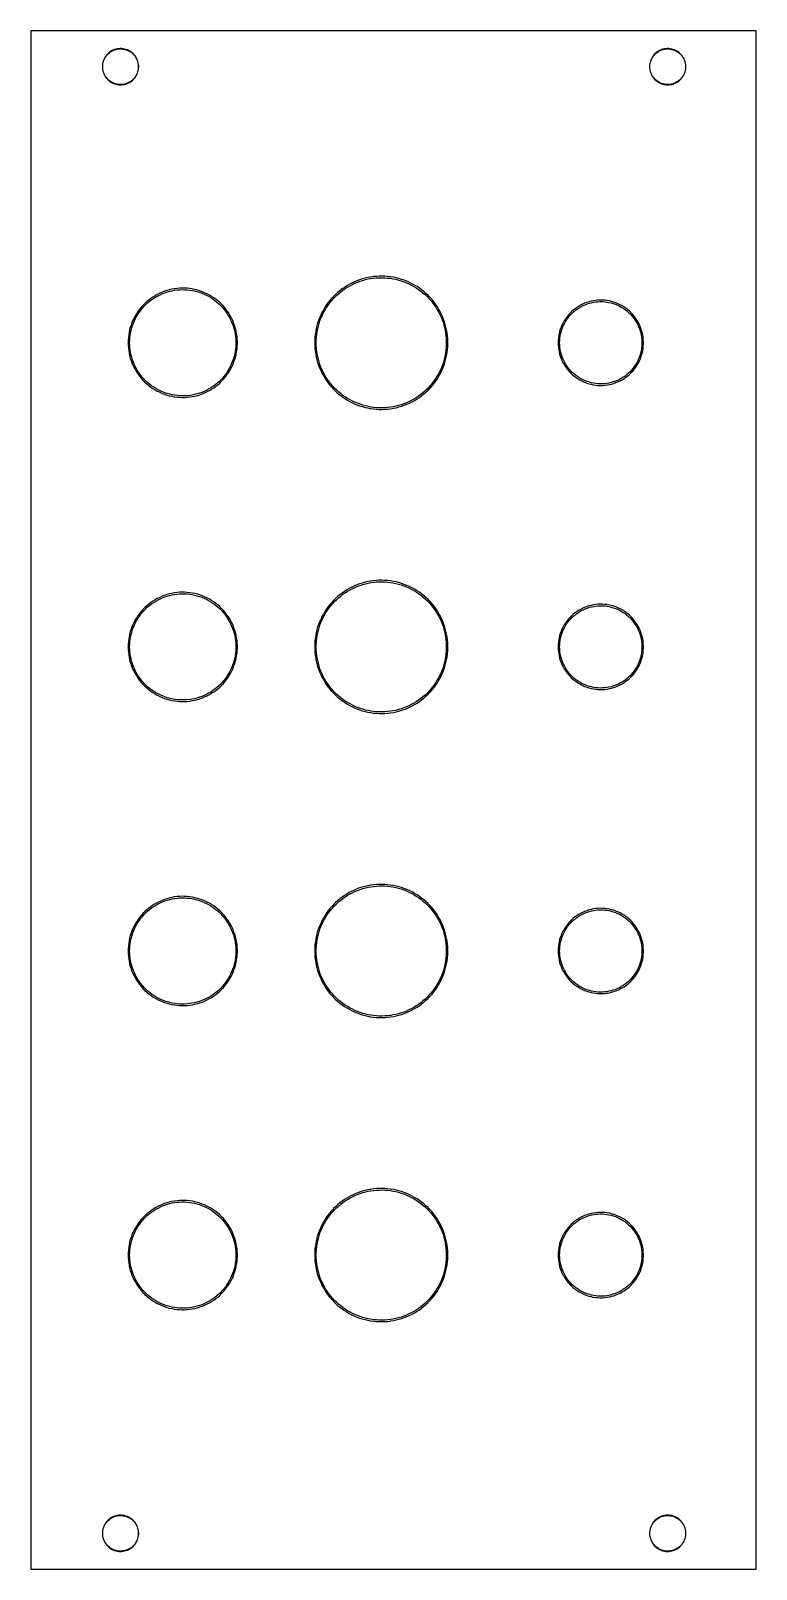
# Model space of a CAD drawing. Extents: x 1 to 62, y 0 to 129.
import ezdxf

# ---------------------------------------------------------------- set-up
doc = ezdxf.new("R2010")
doc.units = 0

msp = doc.modelspace()

# ---------------------------------------------------------------- linework, layer by layer
at = {"color": 34, "true_color": 0x008000}
for points in [[(1.27, 0.3175, 0), (61.88964, 0.3175, 0), (61.88964, 128.81864, 0), (1.27, 128.81864, 0), (1.27, 0.3175, 0)], [(8.61821, 127.32257, 0), (8.4963, 127.30479, 0), (8.49236, 127.30417, 0), (8.37299, 127.27623, 0), (8.25615, 127.24067, 0), (8.14185, 127.19495, 0), (8.13831, 127.19315, 0), (8.02909, 127.13727, 0), (7.92495, 127.07377, 0), (7.82843, 127.00011, 0), (7.73445, 126.91883, 0), (7.64528, 126.82966, 0), (7.56908, 126.73568, 0), (7.49796, 126.63662, 0), (7.43446, 126.52994, 0), (7.43266, 126.5264, 0), (7.38186, 126.41464, 0), (7.33614, 126.30034, 0), (7.30312, 126.1835, 0), (7.27772, 126.06412, 0), (7.27709, 126.0602, 0), (7.26186, 125.93828, 0), (7.25678, 125.81636, 0), (7.26186, 125.69443, 0), (7.27709, 125.57252, 0), (7.27772, 125.56859, 0), (7.30312, 125.44921, 0), (7.33614, 125.33237, 0), (7.38186, 125.21807, 0), (7.43266, 125.10631, 0), (7.43446, 125.10277, 0), (7.49796, 124.99609, 0), (7.56908, 124.89703, 0), (7.64528, 124.80305, 0), (7.73445, 124.71388, 0), (7.82843, 124.6326, 0), (7.92495, 124.55894, 0), (8.02909, 124.49544, 0), (8.13831, 124.43956, 0), (8.14185, 124.43776, 0), (8.25615, 124.39204, 0), (8.37299, 124.35648, 0), (8.49236, 124.32854, 0), (8.4963, 124.32792, 0), (8.61821, 124.31013, 0), (8.74014, 124.30252, 0), (8.86206, 124.30506, 0), (8.98398, 124.31776, 0), (8.9879, 124.31838, 0), (9.10981, 124.34124, 0), (9.22666, 124.37172, 0), (9.34096, 124.4149, 0), (9.45271, 124.4657, 0), (9.45626, 124.4675, 0), (9.56293, 124.52592, 0), (9.66454, 124.5945, 0), (9.76106, 124.6707, 0), (9.84995, 124.75452, 0), (9.85277, 124.75733, 0), (9.93404, 124.84877, 0), (10.01024, 124.94529, 0), (10.07629, 125.04943, 0), (10.13217, 125.15865, 0), (10.13397, 125.16219, 0), (10.18477, 125.27395, 0), (10.22287, 125.38825, 0), (10.25334, 125.50763, 0), (10.27366, 125.62955, 0), (10.2743, 125.63348, 0), (10.28445, 125.75539, 0), (10.28445, 125.87732, 0), (10.2743, 125.99924, 0), (10.27366, 126.00316, 0), (10.25334, 126.12508, 0), (10.22287, 126.24446, 0), (10.18477, 126.35876, 0), (10.13397, 126.47052, 0), (10.13217, 126.47406, 0), (10.07629, 126.58328, 0), (10.01024, 126.68742, 0), (9.93404, 126.78394, 0), (9.85277, 126.87538, 0), (9.84995, 126.87819, 0), (9.76106, 126.96201, 0), (9.66454, 127.03821, 0), (9.56293, 127.10679, 0), (9.45626, 127.16521, 0), (9.45271, 127.16701, 0), (9.34096, 127.21781, 0), (9.22666, 127.26099, 0), (9.10981, 127.29147, 0), (8.9879, 127.31433, 0), (8.98398, 127.31495, 0), (8.86206, 127.32766, 0), (8.74014, 127.3302, 0), (8.61821, 127.32257, 0)], [(8.98258, 124.343, 0), (8.86206, 124.33045, 0), (8.74014, 124.32792, 0), (8.61821, 124.33553, 0), (8.49967, 124.35282, 0), (8.38083, 124.38063, 0), (8.26399, 124.41619, 0), (8.14984, 124.46185, 0), (8.04402, 124.51599, 0), (7.93988, 124.57949, 0), (7.84336, 124.65315, 0), (7.74938, 124.73443, 0), (7.66583, 124.81798, 0), (7.58963, 124.91196, 0), (7.51851, 125.01102, 0), (7.45582, 125.11634, 0), (7.40601, 125.22592, 0), (7.36029, 125.34022, 0), (7.32727, 125.45706, 0), (7.30219, 125.57496, 0), (7.28725, 125.69443, 0), (7.28218, 125.81636, 0), (7.28725, 125.93828, 0), (7.30218, 126.05774, 0), (7.32727, 126.17565, 0), (7.36029, 126.29249, 0), (7.40601, 126.40679, 0), (7.45582, 126.51637, 0), (7.51851, 126.62169, 0), (7.58963, 126.72075, 0), (7.66583, 126.81473, 0), (7.74938, 126.89828, 0), (7.84336, 126.97956, 0), (7.93988, 127.05322, 0), (8.04402, 127.11672, 0), (8.14984, 127.17086, 0), (8.26399, 127.21652, 0), (8.38083, 127.25208, 0), (8.49967, 127.27989, 0), (8.61821, 127.29718, 0), (8.74014, 127.3048, 0), (8.86206, 127.30226, 0), (8.98258, 127.28971, 0), (9.10197, 127.26732, 0), (9.21881, 127.23684, 0), (9.33311, 127.19366, 0), (9.44338, 127.14354, 0), (9.54801, 127.08624, 0), (9.6496, 127.01766, 0), (9.74613, 126.94146, 0), (9.8331, 126.85946, 0), (9.9135, 126.76901, 0), (9.98969, 126.67249, 0), (10.05574, 126.56835, 0), (10.10982, 126.46265, 0), (10.16062, 126.35091, 0), (10.19872, 126.23661, 0), (10.2292, 126.11723, 0), (10.2489, 125.99906, 0), (10.25905, 125.87732, 0), (10.25905, 125.75539, 0), (10.24889, 125.63364, 0), (10.2292, 125.51548, 0), (10.19872, 125.3961, 0), (10.16062, 125.2818, 0), (10.10981, 125.17004, 0), (10.05574, 125.06436, 0), (9.98969, 124.96022, 0), (9.9135, 124.8637, 0), (9.8331, 124.77325, 0), (9.74613, 124.69125, 0), (9.6496, 124.61505, 0), (9.54801, 124.54647, 0), (9.44338, 124.48917, 0), (9.33311, 124.43905, 0), (9.21881, 124.39587, 0), (9.10197, 124.36539, 0), (8.98258, 124.343, 0)], [(54.33822, 127.32257, 0), (54.2163, 127.30479, 0), (54.21237, 127.30417, 0), (54.09299, 127.27623, 0), (53.97615, 127.24067, 0), (53.86185, 127.19495, 0), (53.85831, 127.19315, 0), (53.74909, 127.13727, 0), (53.64495, 127.07377, 0), (53.54843, 127.00011, 0), (53.45445, 126.91883, 0), (53.36528, 126.82966, 0), (53.28908, 126.73568, 0), (53.21796, 126.63662, 0), (53.15446, 126.52994, 0), (53.15266, 126.5264, 0), (53.10186, 126.41464, 0), (53.05614, 126.30034, 0), (53.02312, 126.1835, 0), (52.99772, 126.06412, 0), (52.9971, 126.0602, 0), (52.98185, 125.93828, 0), (52.97677, 125.81636, 0), (52.98185, 125.69443, 0), (52.9971, 125.57252, 0), (52.99772, 125.56859, 0), (53.02312, 125.44921, 0), (53.05614, 125.33237, 0), (53.10186, 125.21807, 0), (53.15266, 125.10631, 0), (53.15446, 125.10277, 0), (53.21796, 124.99609, 0), (53.28908, 124.89703, 0), (53.36528, 124.80305, 0), (53.45445, 124.71388, 0), (53.54843, 124.6326, 0), (53.64495, 124.55894, 0), (53.74909, 124.49544, 0), (53.85831, 124.43956, 0), (53.86185, 124.43776, 0), (53.97615, 124.39204, 0), (54.09299, 124.35648, 0), (54.21237, 124.32854, 0), (54.2163, 124.32792, 0), (54.33822, 124.31013, 0), (54.46014, 124.30252, 0), (54.58205, 124.30506, 0), (54.70398, 124.31776, 0), (54.7079, 124.31838, 0), (54.82982, 124.34124, 0), (54.94666, 124.37172, 0), (55.06096, 124.4149, 0), (55.17272, 124.4657, 0), (55.17626, 124.4675, 0), (55.28294, 124.52592, 0), (55.38454, 124.5945, 0), (55.48106, 124.6707, 0), (55.56996, 124.75452, 0), (55.57277, 124.75733, 0), (55.65405, 124.84877, 0), (55.73025, 124.94529, 0), (55.79629, 125.04943, 0), (55.85217, 125.15865, 0), (55.85397, 125.16219, 0), (55.90477, 125.27395, 0), (55.94287, 125.38825, 0), (55.97335, 125.50763, 0), (55.99367, 125.62955, 0), (55.9943, 125.63348, 0), (56.00446, 125.75539, 0), (56.00446, 125.87732, 0), (55.9943, 125.99924, 0), (55.99367, 126.00316, 0), (55.97335, 126.12508, 0), (55.94287, 126.24446, 0), (55.90477, 126.35876, 0), (55.85397, 126.47052, 0), (55.85217, 126.47406, 0), (55.79629, 126.58328, 0), (55.73025, 126.68742, 0), (55.65405, 126.78394, 0), (55.57277, 126.87538, 0), (55.56996, 126.87819, 0), (55.48106, 126.96201, 0), (55.38454, 127.03821, 0), (55.28294, 127.10679, 0), (55.17626, 127.16521, 0), (55.17272, 127.16701, 0), (55.06096, 127.21781, 0), (54.94666, 127.26099, 0), (54.82982, 127.29147, 0), (54.7079, 127.31433, 0), (54.70398, 127.31495, 0), (54.58205, 127.32766, 0), (54.46014, 127.3302, 0), (54.33822, 127.32257, 0)], [(54.70258, 124.343, 0), (54.58205, 124.33045, 0), (54.46014, 124.32792, 0), (54.33822, 124.33553, 0), (54.21967, 124.35282, 0), (54.10084, 124.38063, 0), (53.984, 124.41619, 0), (53.8698, 124.46187, 0), (53.76402, 124.51599, 0), (53.65988, 124.57949, 0), (53.56336, 124.65315, 0), (53.46938, 124.73443, 0), (53.38583, 124.81798, 0), (53.30963, 124.91196, 0), (53.23851, 125.01102, 0), (53.17582, 125.11634, 0), (53.12601, 125.22592, 0), (53.08029, 125.34022, 0), (53.04727, 125.45706, 0), (53.02221, 125.57485, 0), (53.00725, 125.69443, 0), (53.00218, 125.81636, 0), (53.00725, 125.93828, 0), (53.02221, 126.05785, 0), (53.04727, 126.17565, 0), (53.08029, 126.29249, 0), (53.12601, 126.40679, 0), (53.17582, 126.51637, 0), (53.23851, 126.62169, 0), (53.30963, 126.72075, 0), (53.38583, 126.81473, 0), (53.46938, 126.89828, 0), (53.56336, 126.97956, 0), (53.65988, 127.05322, 0), (53.76402, 127.11672, 0), (53.8698, 127.17084, 0), (53.984, 127.21652, 0), (54.10084, 127.25208, 0), (54.21967, 127.27989, 0), (54.33822, 127.29718, 0), (54.46014, 127.3048, 0), (54.58205, 127.30226, 0), (54.70258, 127.28971, 0), (54.82197, 127.26732, 0), (54.93881, 127.23684, 0), (55.05311, 127.19366, 0), (55.16338, 127.14354, 0), (55.26801, 127.08624, 0), (55.36961, 127.01766, 0), (55.46613, 126.94146, 0), (55.5531, 126.85946, 0), (55.6335, 126.76901, 0), (55.7097, 126.67249, 0), (55.77574, 126.56835, 0), (55.82991, 126.46247, 0), (55.88062, 126.35091, 0), (55.91872, 126.23661, 0), (55.9492, 126.11723, 0), (55.96893, 125.99882, 0), (55.97906, 125.87732, 0), (55.97906, 125.75539, 0), (55.96893, 125.63388, 0), (55.9492, 125.51548, 0), (55.91872, 125.3961, 0), (55.88062, 125.2818, 0), (55.82991, 125.17024, 0), (55.77574, 125.06436, 0), (55.7097, 124.96022, 0), (55.6335, 124.8637, 0), (55.5531, 124.77325, 0), (55.46613, 124.69125, 0), (55.36961, 124.61505, 0), (55.26801, 124.54647, 0), (55.16338, 124.48917, 0), (55.05311, 124.43905, 0), (54.93881, 124.39587, 0), (54.82197, 124.36539, 0), (54.70258, 124.343, 0)], [(30.38347, 108.3183, 0), (30.14726, 108.3056, 0), (29.91357, 108.28274, 0), (29.6799, 108.24972, 0), (29.66027, 108.24661, 0), (29.42913, 108.20597, 0), (29.20053, 108.15263, 0), (28.97447, 108.09167, 0), (28.75095, 108.01801, 0), (28.52997, 107.93673, 0), (28.31407, 107.84783, 0), (28.10071, 107.74623, 0), (28.08301, 107.73721, 0), (27.87473, 107.63053, 0), (27.67153, 107.51115, 0), (27.47341, 107.38669, 0), (27.28037, 107.25207, 0), (27.09241, 107.10983, 0), (26.91207, 106.95743, 0), (26.73935, 106.79995, 0), (26.57171, 106.63485, 0), (26.55766, 106.6208, 0), (26.39764, 106.44808, 0), (26.24524, 106.27028, 0), (26.10046, 106.08486, 0), (25.9633, 105.89436, 0), (25.8363, 105.69624, 0), (25.71692, 105.49304, 0), (25.60516, 105.2873, 0), (25.59614, 105.2696, 0), (25.49454, 105.05624, 0), (25.40056, 104.84034, 0), (25.31674, 104.6219, 0), (25.24308, 104.39838, 0), (25.17958, 104.17232, 0), (25.1237, 103.94372, 0), (25.08052, 103.71258, 0), (25.07741, 103.69295, 0), (25.04185, 103.46181, 0), (25.01646, 103.22814, 0), (25.00121, 102.99445, 0), (24.99613, 102.75824, 0), (25.00121, 102.52201, 0), (25.01646, 102.28834, 0), (25.04185, 102.05466, 0), (25.04197, 102.05388, 0), (25.07741, 101.82351, 0), (25.08052, 101.80389, 0), (25.1237, 101.57275, 0), (25.17958, 101.34415, 0), (25.24308, 101.11809, 0), (25.31674, 100.89457, 0), (25.40056, 100.67613, 0), (25.49454, 100.46023, 0), (25.59614, 100.24687, 0), (25.60516, 100.22917, 0), (25.71692, 100.02343, 0), (25.8363, 99.82023, 0), (25.9633, 99.62211, 0), (26.10046, 99.43161, 0), (26.24524, 99.24619, 0), (26.39764, 99.06839, 0), (26.55766, 98.89567, 0), (26.57171, 98.88162, 0), (26.73935, 98.71652, 0), (26.91207, 98.55904, 0), (27.09241, 98.40664, 0), (27.28037, 98.2644, 0), (27.47341, 98.12978, 0), (27.67153, 98.00532, 0), (27.87473, 97.88594, 0), (28.08301, 97.77926, 0), (28.10071, 97.77024, 0), (28.31407, 97.66864, 0), (28.52997, 97.57974, 0), (28.75095, 97.49846, 0), (28.97447, 97.4248, 0), (29.20053, 97.36384, 0), (29.42913, 97.3105, 0), (29.66027, 97.26986, 0), (29.6799, 97.26676, 0), (29.91357, 97.23373, 0), (30.14726, 97.21087, 0), (30.38347, 97.19818, 0), (30.61716, 97.19563, 0), (30.85337, 97.20326, 0), (31.08705, 97.22103, 0), (31.32074, 97.24897, 0), (31.34036, 97.25208, 0), (31.5715, 97.29018, 0), (31.80264, 97.3359, 0), (32.03123, 97.39432, 0), (32.25475, 97.46036, 0), (32.47828, 97.53656, 0), (32.69672, 97.62292, 0), (32.91008, 97.7169, 0), (33.1209, 97.82358, 0), (33.13859, 97.8326, 0), (33.34688, 97.94436, 0), (33.54754, 98.06628, 0), (33.74311, 98.19582, 0), (33.93108, 98.33552, 0), (34.1165, 98.48284, 0), (34.2943, 98.63524, 0), (34.46448, 98.7978, 0), (34.47853, 98.81185, 0), (34.64109, 98.97949, 0), (34.79857, 99.15729, 0), (34.94589, 99.33763, 0), (35.08559, 99.52559, 0), (35.21767, 99.72117, 0), (35.34212, 99.92183, 0), (35.45897, 100.12503, 0), (35.46799, 100.14273, 0), (35.57331, 100.35089, 0), (35.57466, 100.35355, 0), (35.67119, 100.56691, 0), (35.76009, 100.78535, 0), (35.83883, 101.00633, 0), (35.90741, 101.22985, 0), (35.96582, 101.45845, 0), (36.01663, 101.68705, 0), (36.05727, 101.91819, 0), (36.06037, 101.93782, 0), (36.09086, 102.1715, 0), (36.11117, 102.40517, 0), (36.12133, 102.6414, 0), (36.12133, 102.87508, 0), (36.11117, 103.11129, 0), (36.09086, 103.34498, 0), (36.06037, 103.57865, 0), (36.05727, 103.59828, 0), (36.01663, 103.82942, 0), (35.96582, 104.05802, 0), (35.90741, 104.28662, 0), (35.83883, 104.51014, 0), (35.76009, 104.73112, 0), (35.67119, 104.94956, 0), (35.57466, 105.16292, 0), (35.46799, 105.37374, 0), (35.45897, 105.39144, 0), (35.34212, 105.59464, 0), (35.21767, 105.7953, 0), (35.08559, 105.99088, 0), (34.94589, 106.17884, 0), (34.79857, 106.35918, 0), (34.64109, 106.53698, 0), (34.47853, 106.70462, 0), (34.46448, 106.71867, 0), (34.2943, 106.88123, 0), (34.11651, 107.03362, 0), (34.1165, 107.03363, 0), (33.93108, 107.18095, 0), (33.74311, 107.32065, 0), (33.54754, 107.45019, 0), (33.34434, 107.57211, 0), (33.13859, 107.68387, 0), (33.1209, 107.69289, 0), (32.91008, 107.79957, 0), (32.69672, 107.89355, 0), (32.47828, 107.97991, 0), (32.25475, 108.05611, 0), (32.03123, 108.12215, 0), (31.80264, 108.18057, 0), (31.5715, 108.22629, 0), (31.34036, 108.26439, 0), (31.32074, 108.2675, 0), (31.08705, 108.29544, 0), (30.85337, 108.31322, 0), (30.61716, 108.32084, 0), (30.38347, 108.3183, 0)], [(31.08705, 97.34804, 0), (30.85337, 97.33026, 0), (30.61716, 97.32264, 0), (30.38347, 97.32518, 0), (30.14726, 97.33788, 0), (29.91357, 97.36074, 0), (29.68974, 97.39237, 0), (29.46838, 97.43129, 0), (29.23978, 97.48463, 0), (29.01372, 97.54559, 0), (28.7902, 97.61925, 0), (28.56922, 97.70053, 0), (28.35332, 97.78943, 0), (28.14123, 97.89042, 0), (27.94938, 97.98869, 0), (27.74618, 98.10807, 0), (27.54806, 98.23253, 0), (27.35502, 98.36715, 0), (27.16706, 98.50939, 0), (26.98672, 98.66179, 0), (26.814, 98.81927, 0), (26.65816, 98.97275, 0), (26.50039, 99.14304, 0), (26.34799, 99.32084, 0), (26.20321, 99.50626, 0), (26.06605, 99.69676, 0), (25.93905, 99.89488, 0), (25.81967, 100.09808, 0), (25.7127, 100.295, 0), (25.61533, 100.49948, 0), (25.52135, 100.71538, 0), (25.43753, 100.93382, 0), (25.36387, 101.15734, 0), (25.30037, 101.3834, 0), (25.24449, 101.612, 0), (25.20182, 101.84041, 0), (25.16886, 102.05466, 0), (25.14346, 102.28834, 0), (25.12822, 102.52201, 0), (25.12314, 102.75824, 0), (25.12822, 102.99445, 0), (25.14346, 103.22814, 0), (25.16886, 103.46181, 0), (25.20183, 103.67611, 0), (25.24449, 103.90447, 0), (25.30037, 104.13307, 0), (25.36387, 104.35913, 0), (25.43753, 104.58265, 0), (25.52135, 104.80109, 0), (25.61533, 105.01699, 0), (25.7127, 105.22147, 0), (25.81967, 105.41839, 0), (25.93905, 105.62159, 0), (26.06605, 105.81971, 0), (26.20321, 106.01021, 0), (26.34799, 106.19563, 0), (26.50039, 106.37343, 0), (26.65816, 106.54372, 0), (26.814, 106.6972, 0), (26.98672, 106.85468, 0), (27.16706, 107.00708, 0), (27.35502, 107.14932, 0), (27.54806, 107.28394, 0), (27.74618, 107.4084, 0), (27.94938, 107.52778, 0), (28.14123, 107.62605, 0), (28.35332, 107.72704, 0), (28.56922, 107.81594, 0), (28.7902, 107.89722, 0), (29.01372, 107.97088, 0), (29.23978, 108.03184, 0), (29.46838, 108.08518, 0), (29.68975, 108.1241, 0), (29.91357, 108.15574, 0), (30.14726, 108.17859, 0), (30.38347, 108.19129, 0), (30.61716, 108.19384, 0), (30.85337, 108.18622, 0), (31.08705, 108.16843, 0), (31.31796, 108.14082, 0), (31.53225, 108.1055, 0), (31.76339, 108.05978, 0), (31.99199, 108.00136, 0), (32.21551, 107.93532, 0), (32.43903, 107.85912, 0), (32.65747, 107.77276, 0), (32.87083, 107.67878, 0), (33.06565, 107.58019, 0), (33.26968, 107.46936, 0), (33.47289, 107.34744, 0), (33.66847, 107.2179, 0), (33.85643, 107.0782, 0), (34.04184, 106.93088, 0), (34.21965, 106.77848, 0), (34.38405, 106.62144, 0), (34.53834, 106.46233, 0), (34.69581, 106.28453, 0), (34.84314, 106.10419, 0), (34.98284, 105.91623, 0), (35.11492, 105.72065, 0), (35.23937, 105.51999, 0), (35.35569, 105.31771, 0), (35.45388, 105.12367, 0), (35.5504, 104.91031, 0), (35.6393, 104.69187, 0), (35.71804, 104.47089, 0), (35.78662, 104.24737, 0), (35.84503, 104.01877, 0), (35.89584, 103.79017, 0), (35.93438, 103.57095, 0), (35.96385, 103.34498, 0), (35.98418, 103.11129, 0), (35.99434, 102.87508, 0), (35.99434, 102.6414, 0), (35.98418, 102.40517, 0), (35.96385, 102.1715, 0), (35.93438, 101.94552, 0), (35.89584, 101.7263, 0), (35.84503, 101.4977, 0), (35.78662, 101.2691, 0), (35.71804, 101.04558, 0), (35.6393, 100.8246, 0), (35.5504, 100.60616, 0), (35.45388, 100.3928, 0), (35.35569, 100.19876, 0), (35.23937, 99.99648, 0), (35.11492, 99.79582, 0), (34.98284, 99.60024, 0), (34.84314, 99.41228, 0), (34.69581, 99.23194, 0), (34.53834, 99.05414, 0), (34.38405, 98.89503, 0), (34.21965, 98.73799, 0), (34.04184, 98.58559, 0), (33.85643, 98.43827, 0), (33.66847, 98.29857, 0), (33.47289, 98.16903, 0), (33.27223, 98.04711, 0), (33.06602, 97.93646, 0), (32.87083, 97.83769, 0), (32.65747, 97.74371, 0), (32.43903, 97.65735, 0), (32.21551, 97.58115, 0), (31.99199, 97.51511, 0), (31.76339, 97.45669, 0), (31.53225, 97.41097, 0), (31.31796, 97.37565, 0), (31.08705, 97.34804, 0)], [(13.70329, 107.315, 0), (13.49247, 107.29722, 0), (13.28166, 107.26928, 0), (13.26203, 107.26617, 0), (13.05375, 107.22807, 0), (12.84547, 107.18235, 0), (12.63973, 107.12393, 0), (12.43907, 107.05789, 0), (12.24095, 106.98169, 0), (12.24093, 106.98168, 0), (12.04537, 106.89533, 0), (11.85487, 106.80135, 0), (11.83717, 106.79233, 0), (11.65175, 106.69073, 0), (11.47141, 106.57643, 0), (11.29615, 106.45705, 0), (11.12597, 106.32751, 0), (10.96341, 106.19289, 0), (10.80593, 106.04811, 0), (10.79188, 106.03406, 0), (10.64456, 105.88166, 0), (10.50232, 105.72418, 0), (10.36769, 105.55908, 0), (10.2407, 105.3889, 0), (10.12132, 105.21364, 0), (10.0121, 105.03076, 0), (9.9105, 104.8428, 0), (9.90147, 104.8251, 0), (9.81004, 104.6346, 0), (9.72622, 104.43902, 0), (9.65255, 104.23836, 0), (9.58906, 104.0377, 0), (9.53318, 103.83196, 0), (9.49, 103.62368, 0), (9.45444, 103.41286, 0), (9.45134, 103.39324, 0), (9.42592, 103.18241, 0), (9.4107, 102.9716, 0), (9.40562, 102.75824, 0), (9.4107, 102.54488, 0), (9.42592, 102.33406, 0), (9.45134, 102.12324, 0), (9.45444, 102.10361, 0), (9.49, 101.89279, 0), (9.53318, 101.68451, 0), (9.58906, 101.47877, 0), (9.65255, 101.27811, 0), (9.72622, 101.07745, 0), (9.81004, 100.88187, 0), (9.90147, 100.69137, 0), (9.9105, 100.67367, 0), (10.0121, 100.48571, 0), (10.12132, 100.30283, 0), (10.2407, 100.12757, 0), (10.36769, 99.95739, 0), (10.50232, 99.79229, 0), (10.64456, 99.63481, 0), (10.79188, 99.48241, 0), (10.80593, 99.46836, 0), (10.96341, 99.32358, 0), (11.12597, 99.18896, 0), (11.29615, 99.05942, 0), (11.47141, 98.94004, 0), (11.65175, 98.82574, 0), (11.83717, 98.72414, 0), (11.85487, 98.71512, 0), (12.04537, 98.62114, 0), (12.24095, 98.53478, 0), (12.43907, 98.45858, 0), (12.63973, 98.39254, 0), (12.84547, 98.33412, 0), (13.05375, 98.2884, 0), (13.26203, 98.2503, 0), (13.28166, 98.2472, 0), (13.49247, 98.21926, 0), (13.70329, 98.20147, 0), (13.91666, 98.19385, 0), (14.13002, 98.1964, 0), (14.34083, 98.2091, 0), (14.55419, 98.23195, 0), (14.57382, 98.23506, 0), (14.7821, 98.26808, 0), (14.99038, 98.30872, 0), (15.19612, 98.36206, 0), (15.40186, 98.42302, 0), (15.59998, 98.49414, 0), (15.7981, 98.57542, 0), (15.99114, 98.66686, 0), (16.00884, 98.67588, 0), (16.1968, 98.77494, 0), (16.37968, 98.88162, 0), (16.55748, 98.99846, 0), (16.7302, 99.12292, 0), (16.8953, 99.255, 0), (17.05531, 99.3947, 0), (17.20771, 99.54202, 0), (17.22177, 99.55607, 0), (17.36909, 99.71101, 0), (17.50625, 99.87357, 0), (17.63833, 100.04121, 0), (17.76025, 100.21393, 0), (17.87455, 100.39427, 0), (17.97869, 100.57969, 0), (18.07775, 100.76765, 0), (18.08677, 100.78535, 0), (18.17313, 100.97839, 0), (18.25187, 101.17651, 0), (18.32045, 101.37717, 0), (18.38141, 101.58291, 0), (18.42967, 101.78865, 0), (18.47031, 101.99693, 0), (18.47342, 102.01656, 0), (18.50388, 102.22737, 0), (18.50388, 102.22738, 0), (18.52422, 102.44074, 0), (18.53437, 102.65156, 0), (18.53437, 102.86492, 0), (18.52422, 103.07573, 0), (18.50388, 103.28909, 0), (18.47342, 103.49991, 0), (18.47031, 103.51954, 0), (18.42967, 103.72782, 0), (18.38141, 103.93356, 0), (18.32045, 104.1393, 0), (18.25187, 104.33996, 0), (18.17313, 104.53808, 0), (18.08677, 104.73112, 0), (18.07775, 104.74882, 0), (17.97869, 104.93678, 0), (17.87455, 105.1222, 0), (17.76025, 105.30254, 0), (17.63833, 105.47526, 0), (17.50625, 105.6429, 0), (17.36909, 105.80546, 0), (17.22177, 105.9604, 0), (17.20771, 105.97445, 0), (17.05531, 106.12177, 0), (16.89531, 106.26146, 0), (16.8953, 106.26147, 0), (16.7302, 106.39355, 0), (16.55748, 106.51801, 0), (16.37968, 106.63485, 0), (16.1968, 106.74153, 0), (16.00884, 106.84059, 0), (15.99114, 106.84961, 0), (15.7981, 106.94105, 0), (15.59998, 107.02233, 0), (15.40186, 107.09345, 0), (15.19612, 107.15441, 0), (14.99038, 107.20775, 0), (14.7821, 107.24839, 0), (14.76248, 107.2515, 0), (14.57382, 107.28141, 0), (14.55419, 107.28452, 0), (14.34083, 107.30738, 0), (14.13002, 107.32007, 0), (13.91666, 107.32262, 0), (13.70329, 107.315, 0)], [(14.34083, 98.3361, 0), (14.13002, 98.3234, 0), (13.91666, 98.32086, 0), (13.70329, 98.32848, 0), (13.49247, 98.34626, 0), (13.29117, 98.37294, 0), (13.093, 98.40919, 0), (12.88472, 98.45491, 0), (12.67898, 98.51333, 0), (12.47832, 98.57937, 0), (12.2802, 98.65557, 0), (12.08462, 98.74193, 0), (11.90655, 98.82978, 0), (11.7264, 98.92849, 0), (11.54606, 99.04279, 0), (11.3708, 99.16217, 0), (11.20062, 99.29171, 0), (11.03807, 99.42632, 0), (11.03806, 99.42633, 0), (10.88479, 99.56724, 0), (10.74731, 99.70946, 0), (10.60507, 99.86694, 0), (10.47045, 100.03204, 0), (10.34345, 100.20222, 0), (10.22406, 100.37748, 0), (10.11485, 100.56036, 0), (10.018, 100.73951, 0), (9.93083, 100.92112, 0), (9.847, 101.1167, 0), (9.77335, 101.31736, 0), (9.70985, 101.51802, 0), (9.65396, 101.72376, 0), (9.61079, 101.93204, 0), (9.57777, 102.12779, 0), (9.55293, 102.33406, 0), (9.53769, 102.54488, 0), (9.53262, 102.75824, 0), (9.53769, 102.9716, 0), (9.55293, 103.18241, 0), (9.57777, 103.38866, 0), (9.61079, 103.58443, 0), (9.65396, 103.79271, 0), (9.70985, 103.99845, 0), (9.77335, 104.19911, 0), (9.847, 104.39977, 0), (9.93083, 104.59535, 0), (10.018, 104.77696, 0), (10.11485, 104.95611, 0), (10.22406, 105.13899, 0), (10.34345, 105.31425, 0), (10.47045, 105.48443, 0), (10.60507, 105.64953, 0), (10.74731, 105.80701, 0), (10.88479, 105.94923, 0), (11.03806, 106.09014, 0), (11.20062, 106.22476, 0), (11.3708, 106.3543, 0), (11.54606, 106.47368, 0), (11.7264, 106.58798, 0), (11.90655, 106.68669, 0), (12.08462, 106.77454, 0), (12.2802, 106.8609, 0), (12.47832, 106.9371, 0), (12.67898, 107.00314, 0), (12.88472, 107.06156, 0), (13.093, 107.10728, 0), (13.29117, 107.14353, 0), (13.49247, 107.17021, 0), (13.70329, 107.18799, 0), (13.91666, 107.19562, 0), (14.13002, 107.19307, 0), (14.34083, 107.18037, 0), (14.55399, 107.15754, 0), (14.74285, 107.1276, 0), (14.95113, 107.08696, 0), (15.15687, 107.03362, 0), (15.36261, 106.97266, 0), (15.56073, 106.90154, 0), (15.75885, 106.82026, 0), (15.94611, 106.73156, 0), (16.12215, 106.63878, 0), (16.30502, 106.5321, 0), (16.48283, 106.41526, 0), (16.65555, 106.2908, 0), (16.82065, 106.15872, 0), (16.98067, 106.01902, 0), (17.12453, 105.87996, 0), (17.26634, 105.73081, 0), (17.4035, 105.56825, 0), (17.53558, 105.40061, 0), (17.6575, 105.22789, 0), (17.7718, 105.04755, 0), (17.87594, 104.86213, 0), (17.96767, 104.68807, 0), (18.05234, 104.49883, 0), (18.13108, 104.30071, 0), (18.19966, 104.10005, 0), (18.26062, 103.89431, 0), (18.30887, 103.68857, 0), (18.34846, 103.48569, 0), (18.37689, 103.28909, 0), (18.39721, 103.07573, 0), (18.40737, 102.86492, 0), (18.40737, 102.65156, 0), (18.39721, 102.44074, 0), (18.37689, 102.22738, 0), (18.37689, 102.22737, 0), (18.34846, 102.03078, 0), (18.30887, 101.8279, 0), (18.26062, 101.62216, 0), (18.19966, 101.41642, 0), (18.13108, 101.21576, 0), (18.05234, 101.01764, 0), (17.96765, 100.82835, 0), (17.87594, 100.65434, 0), (17.7718, 100.46892, 0), (17.6575, 100.28858, 0), (17.53558, 100.11586, 0), (17.4035, 99.94822, 0), (17.26634, 99.78566, 0), (17.12453, 99.63651, 0), (16.98067, 99.49745, 0), (16.98066, 99.49744, 0), (16.82065, 99.35775, 0), (16.65555, 99.22567, 0), (16.48283, 99.10121, 0), (16.30502, 98.98437, 0), (16.12215, 98.87769, 0), (15.94611, 98.78491, 0), (15.75885, 98.69621, 0), (15.56073, 98.61493, 0), (15.36261, 98.54381, 0), (15.15687, 98.48285, 0), (14.95113, 98.42951, 0), (14.74285, 98.38887, 0), (14.55419, 98.35896, 0), (14.34083, 98.3361, 0)], [(48.6664, 106.31423, 0), (48.47844, 106.29646, 0), (48.29302, 106.26852, 0), (48.27339, 106.26541, 0), (48.08797, 106.22731, 0), (47.90763, 106.18159, 0), (47.72729, 106.12317, 0), (47.55203, 106.05713, 0), (47.37931, 105.98093, 0), (47.36161, 105.97191, 0), (47.19397, 105.88555, 0), (47.03141, 105.79157, 0), (46.87393, 105.68997, 0), (46.72153, 105.57821, 0), (46.72152, 105.5782, 0), (46.57675, 105.46137, 0), (46.57674, 105.46136, 0), (46.43705, 105.33437, 0), (46.423, 105.32032, 0), (46.29092, 105.1857, 0), (46.16646, 105.046, 0), (46.04962, 104.89868, 0), (45.94294, 104.74374, 0), (45.84134, 104.58626, 0), (45.7499, 104.42116, 0), (45.74088, 104.40346, 0), (45.65706, 104.23582, 0), (45.5834, 104.0631, 0), (45.5199, 103.8853, 0), (45.46402, 103.7075, 0), (45.42084, 103.52462, 0), (45.38528, 103.3392, 0), (45.38218, 103.31958, 0), (45.35678, 103.13415, 0), (45.34154, 102.94619, 0), (45.33646, 102.75824, 0), (45.34154, 102.57027, 0), (45.35678, 102.38232, 0), (45.38218, 102.1969, 0), (45.38528, 102.17727, 0), (45.42084, 101.99185, 0), (45.46402, 101.80897, 0), (45.5199, 101.63117, 0), (45.5834, 101.45337, 0), (45.65706, 101.28065, 0), (45.65741, 101.27996, 0), (45.74088, 101.11301, 0), (45.7499, 101.09531, 0), (45.84134, 100.93021, 0), (45.94294, 100.77273, 0), (46.04962, 100.61779, 0), (46.16646, 100.47047, 0), (46.29092, 100.33077, 0), (46.423, 100.19615, 0), (46.43705, 100.1821, 0), (46.57675, 100.0551, 0), (46.72153, 99.93826, 0), (46.87393, 99.8265, 0), (47.03141, 99.7249, 0), (47.19397, 99.63092, 0), (47.19436, 99.63072, 0), (47.36161, 99.54456, 0), (47.37931, 99.53554, 0), (47.55203, 99.45934, 0), (47.72729, 99.3933, 0), (47.90763, 99.33488, 0), (48.08797, 99.28916, 0), (48.27339, 99.25106, 0), (48.29302, 99.24796, 0), (48.47844, 99.22002, 0), (48.6664, 99.20223, 0), (48.85436, 99.19461, 0), (49.03978, 99.19716, 0), (49.22774, 99.20986, 0), (49.41569, 99.23271, 0), (49.43532, 99.23582, 0), (49.62074, 99.26884, 0), (49.80362, 99.31202, 0), (49.98396, 99.36282, 0), (50.16176, 99.42632, 0), (50.33448, 99.49744, 0), (50.50466, 99.57618, 0), (50.52236, 99.5852, 0), (50.68746, 99.67664, 0), (50.84748, 99.77316, 0), (51.00242, 99.87984, 0), (51.15228, 99.99668, 0), (51.29452, 100.1186, 0), (51.42914, 100.24814, 0), (51.44319, 100.26219, 0), (51.57019, 100.39935, 0), (51.69211, 100.54413, 0), (51.80387, 100.69399, 0), (51.91055, 100.85147, 0), (52.00707, 101.01149, 0), (52.09343, 101.17913, 0), (52.10245, 101.19683, 0), (52.18119, 101.36701, 0), (52.24977, 101.54227, 0), (52.30819, 101.72007, 0), (52.35899, 101.90041, 0), (52.39963, 102.08583, 0), (52.43011, 102.27125, 0), (52.43321, 102.29087, 0), (52.45354, 102.4763, 0), (52.4637, 102.66426, 0), (52.4637, 102.85221, 0), (52.45354, 103.04018, 0), (52.43321, 103.22559, 0), (52.43321, 103.2256, 0), (52.43011, 103.24522, 0), (52.39964, 103.43056, 0), (52.39963, 103.43064, 0), (52.35899, 103.61606, 0), (52.30819, 103.7964, 0), (52.24977, 103.9742, 0), (52.18119, 104.14946, 0), (52.10245, 104.31964, 0), (52.09343, 104.33734, 0), (52.00707, 104.50498, 0), (51.91055, 104.665, 0), (51.80387, 104.82248, 0), (51.69211, 104.97234, 0), (51.57019, 105.11712, 0), (51.44319, 105.25428, 0), (51.42914, 105.26833, 0), (51.29452, 105.39787, 0), (51.15228, 105.51979, 0), (51.00242, 105.63663, 0), (50.84748, 105.74331, 0), (50.68746, 105.83983, 0), (50.52236, 105.93127, 0), (50.50466, 105.94029, 0), (50.3345, 106.01902, 0), (50.33448, 106.01903, 0), (50.16178, 106.09014, 0), (50.16176, 106.09015, 0), (49.98396, 106.15365, 0), (49.80362, 106.20445, 0), (49.62074, 106.24763, 0), (49.43532, 106.28065, 0), (49.41569, 106.28375, 0), (49.22774, 106.30662, 0), (49.03978, 106.31932, 0), (48.85436, 106.32185, 0), (48.6664, 106.31423, 0)], [(49.22774, 99.33686, 0), (49.03978, 99.32416, 0), (48.85436, 99.32162, 0), (48.6664, 99.32924, 0), (48.47844, 99.34702, 0), (48.30984, 99.37243, 0), (48.12722, 99.40995, 0), (47.94688, 99.45567, 0), (47.76654, 99.51409, 0), (47.59128, 99.58013, 0), (47.41989, 99.65574, 0), (47.26862, 99.73367, 0), (47.10606, 99.82765, 0), (46.94858, 99.92925, 0), (46.79618, 100.04101, 0), (46.6514, 100.15785, 0), (46.51415, 100.28262, 0), (46.39367, 100.40542, 0), (46.26921, 100.54512, 0), (46.15237, 100.69244, 0), (46.04569, 100.84738, 0), (45.94409, 101.00486, 0), (45.8544, 101.1668, 0), (45.77785, 101.3199, 0), (45.70419, 101.49262, 0), (45.64069, 101.67042, 0), (45.58481, 101.84822, 0), (45.54163, 102.0311, 0), (45.50752, 102.20898, 0), (45.48378, 102.38232, 0), (45.46854, 102.57027, 0), (45.46346, 102.75824, 0), (45.46854, 102.94619, 0), (45.48378, 103.13415, 0), (45.50751, 103.30746, 0), (45.54163, 103.48537, 0), (45.58481, 103.66825, 0), (45.64069, 103.84605, 0), (45.70419, 104.02385, 0), (45.77785, 104.19657, 0), (45.8544, 104.34967, 0), (45.94409, 104.51161, 0), (46.04569, 104.66909, 0), (46.15237, 104.82403, 0), (46.26921, 104.97135, 0), (46.39367, 105.11105, 0), (46.51415, 105.23385, 0), (46.6514, 105.35862, 0), (46.79618, 105.47546, 0), (46.94858, 105.58722, 0), (47.10606, 105.68882, 0), (47.26862, 105.7828, 0), (47.41989, 105.86073, 0), (47.59128, 105.93634, 0), (47.76654, 106.00238, 0), (47.94688, 106.0608, 0), (48.12722, 106.10652, 0), (48.31002, 106.14408, 0), (48.47844, 106.16946, 0), (48.6664, 106.18723, 0), (48.85436, 106.19485, 0), (49.03978, 106.19232, 0), (49.22774, 106.17962, 0), (49.40888, 106.15758, 0), (49.58149, 106.12684, 0), (49.76437, 106.08366, 0), (49.94471, 106.03286, 0), (50.12251, 105.96936, 0), (50.29523, 105.89824, 0), (50.45682, 105.82347, 0), (50.61281, 105.73708, 0), (50.77283, 105.64056, 0), (50.92777, 105.53388, 0), (51.07763, 105.41704, 0), (51.21987, 105.29512, 0), (51.34494, 105.17477, 0), (51.46744, 105.04247, 0), (51.58936, 104.89769, 0), (51.70112, 104.74783, 0), (51.8078, 104.59035, 0), (51.90432, 104.43033, 0), (51.98253, 104.27852, 0), (52.0604, 104.11021, 0), (52.12898, 103.93495, 0), (52.1874, 103.75715, 0), (52.2382, 103.57681, 0), (52.27884, 103.39139, 0), (52.30647, 103.22328, 0), (52.32654, 103.04018, 0), (52.3367, 102.85221, 0), (52.3367, 102.66426, 0), (52.32654, 102.4763, 0), (52.30647, 102.29318, 0), (52.27884, 102.12508, 0), (52.2382, 101.93966, 0), (52.1874, 101.75932, 0), (52.12898, 101.58152, 0), (52.0604, 101.40626, 0), (51.98253, 101.23795, 0), (51.90432, 101.08614, 0), (51.8078, 100.92612, 0), (51.70112, 100.76864, 0), (51.58936, 100.61878, 0), (51.46744, 100.474, 0), (51.34494, 100.3417, 0), (51.21987, 100.22135, 0), (51.07763, 100.09943, 0), (50.92777, 99.98259, 0), (50.77283, 99.87591, 0), (50.61281, 99.77939, 0), (50.45682, 99.693, 0), (50.29523, 99.61823, 0), (50.12251, 99.54711, 0), (49.94471, 99.48361, 0), (49.76437, 99.43281, 0), (49.58149, 99.38963, 0), (49.40889, 99.35889, 0), (49.22774, 99.33686, 0)], [(30.38347, 82.9183, 0), (30.14726, 82.90559, 0), (29.91357, 82.88274, 0), (29.6799, 82.84972, 0), (29.66027, 82.84661, 0), (29.42913, 82.80597, 0), (29.20053, 82.75263, 0), (28.97447, 82.69167, 0), (28.75095, 82.61801, 0), (28.52997, 82.53673, 0), (28.31407, 82.44783, 0), (28.10071, 82.34623, 0), (28.08301, 82.33721, 0), (27.87473, 82.23053, 0), (27.67153, 82.11114, 0), (27.47341, 81.98669, 0), (27.28037, 81.85207, 0), (27.09241, 81.70983, 0), (26.91207, 81.55743, 0), (26.73935, 81.39995, 0), (26.57171, 81.23484, 0), (26.55766, 81.2208, 0), (26.39764, 81.04808, 0), (26.24524, 80.87027, 0), (26.10046, 80.68486, 0), (25.9633, 80.49436, 0), (25.8363, 80.29624, 0), (25.71692, 80.09304, 0), (25.60516, 79.8873, 0), (25.59614, 79.8696, 0), (25.49454, 79.65624, 0), (25.40056, 79.44034, 0), (25.31674, 79.2219, 0), (25.24308, 78.99838, 0), (25.17958, 78.77231, 0), (25.1237, 78.54371, 0), (25.08052, 78.31258, 0), (25.07741, 78.29295, 0), (25.04185, 78.06182, 0), (25.01646, 77.82813, 0), (25.00121, 77.59446, 0), (24.99613, 77.35823, 0), (25.00121, 77.12202, 0), (25.01646, 76.88834, 0), (25.04185, 76.65465, 0), (25.04197, 76.65388, 0), (25.07741, 76.42352, 0), (25.08052, 76.40389, 0), (25.1237, 76.17274, 0), (25.17958, 75.94414, 0), (25.24308, 75.71809, 0), (25.31674, 75.49457, 0), (25.40056, 75.27612, 0), (25.49454, 75.06023, 0), (25.59614, 74.84687, 0), (25.60516, 74.82917, 0), (25.71692, 74.62343, 0), (25.8363, 74.42023, 0), (25.9633, 74.22211, 0), (26.10046, 74.03161, 0), (26.24524, 73.84619, 0), (26.39764, 73.66839, 0), (26.55766, 73.49567, 0), (26.57171, 73.48162, 0), (26.73935, 73.31652, 0), (26.91207, 73.15904, 0), (27.09241, 73.00664, 0), (27.28037, 72.8644, 0), (27.47341, 72.72978, 0), (27.67153, 72.60532, 0), (27.87473, 72.48594, 0), (28.08301, 72.37926, 0), (28.10071, 72.37024, 0), (28.31407, 72.26864, 0), (28.52997, 72.17974, 0), (28.75095, 72.09846, 0), (28.97447, 72.0248, 0), (29.20053, 71.96384, 0), (29.42913, 71.9105, 0), (29.66027, 71.86986, 0), (29.6799, 71.86676, 0), (29.91357, 71.83373, 0), (30.14726, 71.81086, 0), (30.38347, 71.79818, 0), (30.61716, 71.79563, 0), (30.85337, 71.80325, 0), (31.08705, 71.82102, 0), (31.32074, 71.84896, 0), (31.34036, 71.85208, 0), (31.5715, 71.89018, 0), (31.80264, 71.9359, 0), (32.03123, 71.99432, 0), (32.25475, 72.06036, 0), (32.47828, 72.13656, 0), (32.69672, 72.22292, 0), (32.91008, 72.3169, 0), (33.1209, 72.42358, 0), (33.13859, 72.43259, 0), (33.34688, 72.54436, 0), (33.54754, 72.66628, 0), (33.74311, 72.79582, 0), (33.93108, 72.93552, 0), (34.1165, 73.08284, 0), (34.2943, 73.23524, 0), (34.46448, 73.3978, 0), (34.47853, 73.41185, 0), (34.64109, 73.57949, 0), (34.79857, 73.75729, 0), (34.94589, 73.93763, 0), (35.08559, 74.12559, 0), (35.21767, 74.32116, 0), (35.34212, 74.52182, 0), (35.45897, 74.72503, 0), (35.46799, 74.74272, 0), (35.57331, 74.95089, 0), (35.57466, 74.95355, 0), (35.67119, 75.16691, 0), (35.76009, 75.38535, 0), (35.83883, 75.60633, 0), (35.90741, 75.82984, 0), (35.96582, 76.05844, 0), (36.01663, 76.28704, 0), (36.05727, 76.51819, 0), (36.06037, 76.53782, 0), (36.09086, 76.77149, 0), (36.11117, 77.00518, 0), (36.12133, 77.2414, 0), (36.12133, 77.47507, 0), (36.11117, 77.71129, 0), (36.09086, 77.94498, 0), (36.06037, 78.17865, 0), (36.05727, 78.19828, 0), (36.01663, 78.42941, 0), (35.96582, 78.65801, 0), (35.90741, 78.88661, 0), (35.83883, 79.11014, 0), (35.76009, 79.33112, 0), (35.67119, 79.54956, 0), (35.57466, 79.76291, 0), (35.46799, 79.97374, 0), (35.45897, 79.99144, 0), (35.34212, 80.19464, 0), (35.21767, 80.3953, 0), (35.08559, 80.59088, 0), (34.94589, 80.77884, 0), (34.79857, 80.95918, 0), (34.64109, 81.13697, 0), (34.47853, 81.30462, 0), (34.46448, 81.31867, 0), (34.2943, 81.48123, 0), (34.11652, 81.63361, 0), (34.1165, 81.63363, 0), (33.93108, 81.78095, 0), (33.74311, 81.92064, 0), (33.54754, 82.05019, 0), (33.34434, 82.17211, 0), (33.13859, 82.28386, 0), (33.1209, 82.29289, 0), (32.91008, 82.39957, 0), (32.69672, 82.49355, 0), (32.47828, 82.57991, 0), (32.25475, 82.65611, 0), (32.03123, 82.72215, 0), (31.80264, 82.78057, 0), (31.5715, 82.82629, 0), (31.34036, 82.86439, 0), (31.32074, 82.86749, 0), (31.08705, 82.89543, 0), (30.85337, 82.91322, 0), (30.61716, 82.92084, 0), (30.38347, 82.9183, 0)], [(31.08705, 71.94803, 0), (30.85337, 71.93026, 0), (30.61716, 71.92264, 0), (30.38347, 71.92518, 0), (30.14726, 71.93787, 0), (29.91357, 71.96074, 0), (29.69002, 71.99232, 0), (29.46838, 72.03129, 0), (29.23978, 72.08463, 0), (29.01372, 72.14559, 0), (28.7902, 72.21925, 0), (28.56922, 72.30052, 0), (28.35332, 72.38943, 0), (28.14151, 72.49028, 0), (27.94938, 72.58869, 0), (27.74618, 72.70807, 0), (27.54806, 72.83253, 0), (27.35502, 72.96715, 0), (27.16706, 73.10939, 0), (26.98672, 73.26179, 0), (26.814, 73.41927, 0), (26.65805, 73.57286, 0), (26.50039, 73.74303, 0), (26.34799, 73.92084, 0), (26.20321, 74.10626, 0), (26.06605, 74.29676, 0), (25.93905, 74.49487, 0), (25.81967, 74.69808, 0), (25.7127, 74.895, 0), (25.61533, 75.09948, 0), (25.52135, 75.31538, 0), (25.43753, 75.53382, 0), (25.36387, 75.75734, 0), (25.30037, 75.9834, 0), (25.24449, 76.212, 0), (25.20183, 76.44037, 0), (25.16886, 76.65465, 0), (25.14346, 76.88834, 0), (25.12822, 77.12202, 0), (25.12314, 77.35823, 0), (25.12822, 77.59446, 0), (25.14346, 77.82813, 0), (25.16886, 78.06182, 0), (25.20183, 78.2761, 0), (25.24449, 78.50447, 0), (25.30037, 78.73307, 0), (25.36387, 78.95913, 0), (25.43753, 79.18264, 0), (25.52135, 79.40109, 0), (25.61533, 79.61699, 0), (25.7127, 79.82147, 0), (25.81967, 80.01839, 0), (25.93905, 80.22159, 0), (26.06605, 80.4197, 0), (26.20321, 80.6102, 0), (26.34799, 80.79563, 0), (26.50039, 80.97342, 0), (26.65806, 81.14361, 0), (26.814, 81.2972, 0), (26.98672, 81.45468, 0), (27.16706, 81.60708, 0), (27.35502, 81.74932, 0), (27.54806, 81.88394, 0), (27.74618, 82.00839, 0), (27.94938, 82.12778, 0), (28.14123, 82.22605, 0), (28.35332, 82.32704, 0), (28.56922, 82.41594, 0), (28.7902, 82.49722, 0), (29.01372, 82.57088, 0), (29.23978, 82.63184, 0), (29.46838, 82.68518, 0), (29.69002, 82.72415, 0), (29.91357, 82.75573, 0), (30.14726, 82.77858, 0), (30.38347, 82.79129, 0), (30.61716, 82.79384, 0), (30.85337, 82.78621, 0), (31.08705, 82.76842, 0), (31.31818, 82.74079, 0), (31.53225, 82.7055, 0), (31.76339, 82.65978, 0), (31.99199, 82.60136, 0), (32.21551, 82.53532, 0), (32.43903, 82.45912, 0), (32.65747, 82.37276, 0), (32.87083, 82.27878, 0), (33.06565, 82.18019, 0), (33.26968, 82.06936, 0), (33.47289, 81.94744, 0), (33.66847, 81.81789, 0), (33.85643, 81.6782, 0), (34.04184, 81.53088, 0), (34.21965, 81.37848, 0), (34.38393, 81.22156, 0), (34.53834, 81.06233, 0), (34.69581, 80.88453, 0), (34.84314, 80.70419, 0), (34.98284, 80.51622, 0), (35.11492, 80.32065, 0), (35.23937, 80.11999, 0), (35.35569, 79.91771, 0), (35.45388, 79.72367, 0), (35.5504, 79.51031, 0), (35.6393, 79.29187, 0), (35.71804, 79.07089, 0), (35.78662, 78.84737, 0), (35.84503, 78.61877, 0), (35.89584, 78.39017, 0), (35.93438, 78.17095, 0), (35.96385, 77.94498, 0), (35.98418, 77.71129, 0), (35.99434, 77.47507, 0), (35.99434, 77.2414, 0), (35.98418, 77.00518, 0), (35.96385, 76.77149, 0), (35.93438, 76.54552, 0), (35.89584, 76.3263, 0), (35.84503, 76.0977, 0), (35.78662, 75.8691, 0), (35.71804, 75.64558, 0), (35.6393, 75.4246, 0), (35.5504, 75.20616, 0), (35.45388, 74.9928, 0), (35.35565, 74.79868, 0), (35.23937, 74.59648, 0), (35.11492, 74.39582, 0), (34.98284, 74.20023, 0), (34.84314, 74.01228, 0), (34.69581, 73.83194, 0), (34.53834, 73.65414, 0), (34.38405, 73.49503, 0), (34.21965, 73.33799, 0), (34.04184, 73.18559, 0), (33.85643, 73.03827, 0), (33.66847, 72.89857, 0), (33.47289, 72.76903, 0), (33.27223, 72.64711, 0), (33.06635, 72.53663, 0), (32.87083, 72.43769, 0), (32.65747, 72.34371, 0), (32.43903, 72.25735, 0), (32.21551, 72.18115, 0), (31.99199, 72.11511, 0), (31.76339, 72.05669, 0), (31.53225, 72.01097, 0), (31.31774, 71.97561, 0), (31.08705, 71.94803, 0)], [(13.70329, 81.915, 0), (13.49247, 81.89722, 0), (13.28166, 81.86928, 0), (13.26203, 81.86617, 0), (13.05375, 81.82807, 0), (12.84547, 81.78234, 0), (12.63973, 81.72393, 0), (12.43907, 81.65788, 0), (12.24095, 81.58168, 0), (12.04537, 81.49533, 0), (11.85487, 81.40134, 0), (11.83717, 81.39233, 0), (11.65175, 81.29073, 0), (11.47141, 81.17643, 0), (11.29615, 81.05705, 0), (11.12597, 80.92751, 0), (10.96341, 80.79289, 0), (10.80593, 80.64811, 0), (10.79188, 80.63406, 0), (10.64456, 80.48166, 0), (10.50232, 80.32418, 0), (10.36769, 80.15908, 0), (10.2407, 79.9889, 0), (10.12132, 79.81364, 0), (10.0121, 79.63075, 0), (9.9105, 79.4428, 0), (9.90147, 79.4251, 0), (9.81004, 79.2346, 0), (9.72622, 79.03901, 0), (9.65255, 78.83835, 0), (9.58906, 78.63769, 0), (9.53318, 78.43196, 0), (9.49, 78.22368, 0), (9.45444, 78.01286, 0), (9.45134, 77.99324, 0), (9.42592, 77.78242, 0), (9.4107, 77.57159, 0), (9.40562, 77.35823, 0), (9.4107, 77.14487, 0), (9.42592, 76.93406, 0), (9.45134, 76.72323, 0), (9.45444, 76.70361, 0), (9.49, 76.49279, 0), (9.53318, 76.28451, 0), (9.58906, 76.07877, 0), (9.65255, 75.87811, 0), (9.72622, 75.67744, 0), (9.81004, 75.48187, 0), (9.90147, 75.29137, 0), (9.9105, 75.27367, 0), (10.0121, 75.08571, 0), (10.12132, 74.90282, 0), (10.2407, 74.72757, 0), (10.36769, 74.55739, 0), (10.50232, 74.39229, 0), (10.64456, 74.23481, 0), (10.79188, 74.08241, 0), (10.80593, 74.06836, 0), (10.96341, 73.92358, 0), (11.12597, 73.78896, 0), (11.29615, 73.65942, 0), (11.47141, 73.54004, 0), (11.65175, 73.42574, 0), (11.83717, 73.32414, 0), (11.85487, 73.31511, 0), (12.04537, 73.22114, 0), (12.24095, 73.13478, 0), (12.43907, 73.05858, 0), (12.63973, 72.99254, 0), (12.84547, 72.93411, 0), (13.05375, 72.8884, 0), (13.26203, 72.8503, 0), (13.28166, 72.84719, 0), (13.49247, 72.81926, 0), (13.70329, 72.80148, 0), (13.91666, 72.79385, 0), (14.13002, 72.79639, 0), (14.34083, 72.8091, 0), (14.55419, 72.83195, 0), (14.57382, 72.83506, 0), (14.76248, 72.86497, 0), (14.7821, 72.86808, 0), (14.99038, 72.90872, 0), (15.19612, 72.96205, 0), (15.40186, 73.02302, 0), (15.59998, 73.09414, 0), (15.7981, 73.17542, 0), (15.99114, 73.26685, 0), (16.00884, 73.27588, 0), (16.1968, 73.37493, 0), (16.37968, 73.48162, 0), (16.55748, 73.59846, 0), (16.7302, 73.72292, 0), (16.8953, 73.855, 0), (17.05531, 73.99469, 0), (17.20771, 74.14202, 0), (17.22177, 74.15607, 0), (17.36909, 74.31101, 0), (17.50625, 74.47356, 0), (17.63833, 74.64121, 0), (17.76025, 74.81393, 0), (17.87455, 74.99427, 0), (17.97869, 75.17968, 0), (18.07775, 75.36765, 0), (18.08677, 75.38535, 0), (18.17313, 75.57839, 0), (18.25187, 75.77651, 0), (18.32045, 75.97717, 0), (18.38141, 76.18291, 0), (18.42967, 76.38865, 0), (18.47031, 76.59693, 0), (18.47342, 76.61655, 0), (18.50388, 76.82737, 0), (18.50388, 76.82738, 0), (18.52422, 77.04074, 0), (18.53437, 77.25156, 0), (18.53437, 77.46491, 0), (18.52422, 77.67573, 0), (18.50388, 77.8891, 0), (18.47342, 78.09992, 0), (18.47031, 78.11954, 0), (18.42967, 78.32782, 0), (18.38141, 78.53355, 0), (18.32045, 78.7393, 0), (18.25187, 78.93996, 0), (18.17313, 79.13808, 0), (18.08677, 79.33112, 0), (18.07775, 79.34882, 0), (17.97869, 79.53677, 0), (17.87455, 79.7222, 0), (17.76025, 79.90254, 0), (17.63833, 80.07526, 0), (17.50625, 80.2429, 0), (17.36909, 80.40546, 0), (17.22177, 80.5604, 0), (17.20771, 80.57445, 0), (17.05531, 80.72177, 0), (16.89532, 80.86145, 0), (16.8953, 80.86147, 0), (16.7302, 80.99355, 0), (16.55748, 81.11801, 0), (16.37968, 81.23484, 0), (16.1968, 81.34153, 0), (16.00884, 81.44059, 0), (15.99114, 81.44961, 0), (15.7981, 81.54105, 0), (15.59998, 81.62233, 0), (15.40186, 81.69345, 0), (15.19612, 81.7544, 0), (14.99038, 81.80775, 0), (14.7821, 81.84838, 0), (14.76248, 81.8515, 0), (14.57382, 81.88141, 0), (14.55419, 81.88451, 0), (14.34083, 81.90738, 0), (14.13002, 81.92008, 0), (13.91666, 81.92261, 0), (13.70329, 81.915, 0)], [(14.34083, 72.9361, 0), (14.13002, 72.9234, 0), (13.91666, 72.92085, 0), (13.70329, 72.92847, 0), (13.49247, 72.94625, 0), (13.29118, 72.97294, 0), (13.093, 73.00919, 0), (12.88472, 73.05491, 0), (12.67898, 73.11333, 0), (12.47832, 73.17937, 0), (12.2802, 73.25557, 0), (12.08462, 73.34193, 0), (11.90655, 73.42978, 0), (11.7264, 73.52849, 0), (11.54606, 73.64279, 0), (11.3708, 73.76217, 0), (11.20062, 73.89171, 0), (11.03807, 74.02632, 0), (11.03806, 74.02633, 0), (10.88479, 74.16724, 0), (10.74731, 74.30946, 0), (10.60507, 74.46693, 0), (10.47045, 74.63204, 0), (10.34345, 74.80222, 0), (10.22406, 74.97748, 0), (10.11485, 75.16036, 0), (10.018, 75.33951, 0), (9.93083, 75.52112, 0), (9.847, 75.7167, 0), (9.77335, 75.91736, 0), (9.70985, 76.11802, 0), (9.65396, 76.32375, 0), (9.61079, 76.53203, 0), (9.57777, 76.72778, 0), (9.55293, 76.93406, 0), (9.53769, 77.14487, 0), (9.53262, 77.35823, 0), (9.53769, 77.57159, 0), (9.55293, 77.78242, 0), (9.57776, 77.98862, 0), (9.61079, 78.18443, 0), (9.65396, 78.3927, 0), (9.70985, 78.59845, 0), (9.77335, 78.79911, 0), (9.847, 78.99977, 0), (9.93083, 79.19535, 0), (10.018, 79.37696, 0), (10.11485, 79.55611, 0), (10.22406, 79.73899, 0), (10.34345, 79.91425, 0), (10.47045, 80.08443, 0), (10.60507, 80.24952, 0), (10.74731, 80.40701, 0), (10.88479, 80.54923, 0), (11.03806, 80.69014, 0), (11.20062, 80.82476, 0), (11.3708, 80.9543, 0), (11.54606, 81.07368, 0), (11.7264, 81.18798, 0), (11.90638, 81.2866, 0), (12.08462, 81.37454, 0), (12.2802, 81.46089, 0), (12.47832, 81.53709, 0), (12.67898, 81.60314, 0), (12.88472, 81.66155, 0), (13.093, 81.70728, 0), (13.29117, 81.74353, 0), (13.49247, 81.77021, 0), (13.70329, 81.788, 0), (13.91666, 81.79561, 0), (14.13002, 81.79307, 0), (14.34083, 81.78037, 0), (14.55419, 81.75751, 0), (14.74285, 81.7276, 0), (14.95113, 81.68696, 0), (15.15687, 81.63361, 0), (15.36261, 81.57266, 0), (15.56073, 81.50154, 0), (15.75885, 81.42026, 0), (15.94629, 81.33146, 0), (16.12215, 81.23878, 0), (16.30502, 81.13209, 0), (16.48283, 81.01526, 0), (16.65555, 80.8908, 0), (16.82065, 80.75872, 0), (16.98067, 80.61902, 0), (17.12453, 80.47996, 0), (17.26634, 80.33081, 0), (17.4035, 80.16825, 0), (17.53558, 80.0006, 0), (17.6575, 79.82789, 0), (17.7718, 79.64755, 0), (17.87594, 79.46213, 0), (17.96767, 79.28807, 0), (18.05234, 79.09883, 0), (18.13108, 78.90071, 0), (18.19966, 78.70005, 0), (18.26062, 78.49431, 0), (18.30887, 78.28857, 0), (18.34846, 78.08566, 0), (18.37689, 77.8891, 0), (18.39721, 77.67573, 0), (18.40737, 77.46491, 0), (18.40737, 77.25156, 0), (18.39721, 77.04074, 0), (18.37689, 76.82738, 0), (18.37689, 76.82737, 0), (18.34846, 76.63081, 0), (18.30887, 76.42789, 0), (18.26062, 76.22216, 0), (18.19966, 76.01642, 0), (18.13108, 75.81576, 0), (18.05234, 75.61763, 0), (17.96765, 75.42835, 0), (17.87594, 75.25434, 0), (17.7718, 75.06892, 0), (17.6575, 74.88858, 0), (17.53558, 74.71586, 0), (17.4035, 74.54822, 0), (17.26634, 74.38566, 0), (17.12452, 74.2365, 0), (16.98067, 74.09744, 0), (16.82065, 73.95775, 0), (16.65555, 73.82567, 0), (16.48283, 73.70121, 0), (16.30502, 73.58437, 0), (16.12215, 73.47769, 0), (15.94593, 73.38482, 0), (15.75885, 73.29621, 0), (15.56073, 73.21493, 0), (15.36261, 73.14381, 0), (15.15687, 73.08284, 0), (14.95113, 73.02951, 0), (14.74285, 72.98887, 0), (14.55419, 72.95896, 0), (14.34083, 72.9361, 0)], [(48.6664, 80.91424, 0), (48.47844, 80.89646, 0), (48.29302, 80.86851, 0), (48.27339, 80.86541, 0), (48.08797, 80.82731, 0), (47.90763, 80.78158, 0), (47.72729, 80.72317, 0), (47.55203, 80.65712, 0), (47.37931, 80.58092, 0), (47.36161, 80.57191, 0), (47.19397, 80.48555, 0), (47.03141, 80.39157, 0), (46.87393, 80.28997, 0), (46.72153, 80.17821, 0), (46.72152, 80.1782, 0), (46.57675, 80.06137, 0), (46.57673, 80.06135, 0), (46.43705, 79.93437, 0), (46.423, 79.92032, 0), (46.29092, 79.7857, 0), (46.16646, 79.646, 0), (46.04962, 79.49867, 0), (45.94294, 79.34374, 0), (45.84134, 79.18626, 0), (45.7499, 79.02115, 0), (45.74088, 79.00346, 0), (45.65706, 78.83582, 0), (45.5834, 78.6631, 0), (45.5199, 78.48529, 0), (45.46402, 78.3075, 0), (45.42084, 78.12461, 0), (45.38528, 77.9392, 0), (45.38218, 77.91958, 0), (45.35678, 77.73416, 0), (45.34154, 77.5462, 0), (45.33646, 77.35823, 0), (45.34154, 77.17027, 0), (45.35678, 76.98232, 0), (45.38218, 76.79689, 0), (45.38528, 76.77727, 0), (45.42084, 76.59184, 0), (45.46402, 76.40897, 0), (45.5199, 76.23117, 0), (45.5834, 76.05337, 0), (45.65706, 75.88065, 0), (45.65741, 75.87996, 0), (45.74088, 75.71301, 0), (45.7499, 75.69531, 0), (45.84134, 75.53021, 0), (45.94294, 75.37273, 0), (46.04962, 75.21778, 0), (46.16646, 75.07047, 0), (46.29092, 74.93077, 0), (46.423, 74.79615, 0), (46.43705, 74.7821, 0), (46.57675, 74.6551, 0), (46.72153, 74.53825, 0), (46.87393, 74.4265, 0), (47.03141, 74.3249, 0), (47.19397, 74.23092, 0), (47.19436, 74.23072, 0), (47.36161, 74.14456, 0), (47.37931, 74.13554, 0), (47.55203, 74.05934, 0), (47.72729, 73.9933, 0), (47.90763, 73.93488, 0), (48.08797, 73.88916, 0), (48.27339, 73.85106, 0), (48.29302, 73.84795, 0), (48.47844, 73.82001, 0), (48.6664, 73.80224, 0), (48.85436, 73.79461, 0), (49.03978, 73.79715, 0), (49.22774, 73.80985, 0), (49.41569, 73.83271, 0), (49.43532, 73.83582, 0), (49.62074, 73.86884, 0), (49.80362, 73.91202, 0), (49.98396, 73.96281, 0), (50.16176, 74.02632, 0), (50.33448, 74.09744, 0), (50.50466, 74.17618, 0), (50.52236, 74.18519, 0), (50.68746, 74.27664, 0), (50.84748, 74.37316, 0), (51.00242, 74.47984, 0), (51.15228, 74.59668, 0), (51.29452, 74.71859, 0), (51.42914, 74.84814, 0), (51.44319, 74.86219, 0), (51.57019, 74.99935, 0), (51.69211, 75.14413, 0), (51.80387, 75.29398, 0), (51.91055, 75.45147, 0), (52.00707, 75.61149, 0), (52.09343, 75.77912, 0), (52.10245, 75.79683, 0), (52.18119, 75.96701, 0), (52.24977, 76.14227, 0), (52.30819, 76.32007, 0), (52.35899, 76.50041, 0), (52.39963, 76.68583, 0), (52.43011, 76.87125, 0), (52.43321, 76.89088, 0), (52.45354, 77.07629, 0), (52.4637, 77.26425, 0), (52.4637, 77.45222, 0), (52.45354, 77.64018, 0), (52.43321, 77.82559, 0), (52.43011, 77.84522, 0), (52.39964, 78.03055, 0), (52.39963, 78.03064, 0), (52.35899, 78.21606, 0), (52.30819, 78.3964, 0), (52.24977, 78.5742, 0), (52.18119, 78.74946, 0), (52.10245, 78.91964, 0), (52.09343, 78.93734, 0), (52.00707, 79.10498, 0), (51.91055, 79.265, 0), (51.80387, 79.42247, 0), (51.69211, 79.57234, 0), (51.57019, 79.71711, 0), (51.44319, 79.85428, 0), (51.42914, 79.86833, 0), (51.29452, 79.99787, 0), (51.15228, 80.11978, 0), (51.00242, 80.23663, 0), (50.84748, 80.34331, 0), (50.68746, 80.43983, 0), (50.52236, 80.53127, 0), (50.50466, 80.54029, 0), (50.33448, 80.61902, 0), (50.16178, 80.69014, 0), (50.16176, 80.69015, 0), (49.98396, 80.75364, 0), (49.80362, 80.80445, 0), (49.62074, 80.84762, 0), (49.43532, 80.88065, 0), (49.41569, 80.88375, 0), (49.22774, 80.90661, 0), (49.03978, 80.91932, 0), (48.85436, 80.92185, 0), (48.6664, 80.91424, 0)], [(49.22774, 73.93686, 0), (49.03978, 73.92416, 0), (48.85436, 73.92162, 0), (48.6664, 73.92923, 0), (48.47844, 73.94701, 0), (48.30985, 73.97242, 0), (48.12722, 74.00995, 0), (47.94688, 74.05567, 0), (47.76654, 74.11409, 0), (47.59128, 74.18013, 0), (47.41989, 74.25574, 0), (47.26862, 74.33367, 0), (47.10606, 74.42765, 0), (46.94858, 74.52925, 0), (46.79618, 74.641, 0), (46.6514, 74.75785, 0), (46.51415, 74.88262, 0), (46.39367, 75.00542, 0), (46.26921, 75.14512, 0), (46.15237, 75.29244, 0), (46.04569, 75.44738, 0), (45.94409, 75.60486, 0), (45.8544, 75.7668, 0), (45.77785, 75.9199, 0), (45.70419, 76.09262, 0), (45.64069, 76.27042, 0), (45.58481, 76.44822, 0), (45.54163, 76.6311, 0), (45.50751, 76.80901, 0), (45.48378, 76.98232, 0), (45.46854, 77.17027, 0), (45.46346, 77.35823, 0), (45.46854, 77.5462, 0), (45.48378, 77.73416, 0), (45.50751, 77.90746, 0), (45.54163, 78.08537, 0), (45.58481, 78.26824, 0), (45.64069, 78.44605, 0), (45.70419, 78.62385, 0), (45.77785, 78.79657, 0), (45.85445, 78.94975, 0), (45.94409, 79.11161, 0), (46.04569, 79.26909, 0), (46.15237, 79.42403, 0), (46.26921, 79.57135, 0), (46.39367, 79.71105, 0), (46.51415, 79.83385, 0), (46.6514, 79.95862, 0), (46.79618, 80.07546, 0), (46.94858, 80.18722, 0), (47.10606, 80.28882, 0), (47.26862, 80.3828, 0), (47.41989, 80.46073, 0), (47.59128, 80.53634, 0), (47.76654, 80.60238, 0), (47.94688, 80.66079, 0), (48.12722, 80.70652, 0), (48.30984, 80.74404, 0), (48.47844, 80.76945, 0), (48.6664, 80.78724, 0), (48.85436, 80.79485, 0), (49.03978, 80.79231, 0), (49.22774, 80.77961, 0), (49.40872, 80.75761, 0), (49.58149, 80.72684, 0), (49.76437, 80.68366, 0), (49.94471, 80.63285, 0), (50.12251, 80.56936, 0), (50.29523, 80.49824, 0), (50.45682, 80.42347, 0), (50.61281, 80.33708, 0), (50.77283, 80.24056, 0), (50.92777, 80.13388, 0), (51.07763, 80.01703, 0), (51.21987, 79.89512, 0), (51.34494, 79.77477, 0), (51.46744, 79.64247, 0), (51.58936, 79.49769, 0), (51.70112, 79.34783, 0), (51.8078, 79.19034, 0), (51.90432, 79.03033, 0), (51.98253, 78.87852, 0), (52.0604, 78.71021, 0), (52.12898, 78.53494, 0), (52.1874, 78.35715, 0), (52.2382, 78.17681, 0), (52.27884, 77.99139, 0), (52.30647, 77.8233, 0), (52.32654, 77.64018, 0), (52.3367, 77.45222, 0), (52.3367, 77.26425, 0), (52.32654, 77.07629, 0), (52.30647, 76.89317, 0), (52.27884, 76.72508, 0), (52.2382, 76.53966, 0), (52.1874, 76.35932, 0), (52.12898, 76.18152, 0), (52.0604, 76.00626, 0), (51.98252, 75.83794, 0), (51.90432, 75.68613, 0), (51.8078, 75.52612, 0), (51.70112, 75.36864, 0), (51.58936, 75.21877, 0), (51.46744, 75.074, 0), (51.34494, 74.9417, 0), (51.21987, 74.82135, 0), (51.07763, 74.69943, 0), (50.92777, 74.58259, 0), (50.77283, 74.47591, 0), (50.61281, 74.37939, 0), (50.45692, 74.29304, 0), (50.29523, 74.21823, 0), (50.12251, 74.14711, 0), (49.94471, 74.0836, 0), (49.76437, 74.03281, 0), (49.58149, 73.98963, 0), (49.40889, 73.95889, 0), (49.22774, 73.93686, 0)], [(30.38347, 57.5183, 0), (30.14726, 57.50559, 0), (29.91357, 57.48274, 0), (29.6799, 57.44972, 0), (29.66027, 57.44661, 0), (29.42913, 57.40597, 0), (29.20053, 57.35263, 0), (28.97447, 57.29167, 0), (28.75095, 57.21801, 0), (28.52997, 57.13673, 0), (28.31407, 57.04783, 0), (28.10071, 56.94623, 0), (28.08301, 56.93721, 0), (27.87473, 56.83053, 0), (27.67153, 56.71115, 0), (27.47341, 56.58669, 0), (27.28037, 56.45207, 0), (27.09241, 56.30983, 0), (26.91207, 56.15743, 0), (26.73935, 55.99995, 0), (26.57171, 55.83485, 0), (26.55766, 55.8208, 0), (26.39764, 55.64808, 0), (26.24524, 55.47028, 0), (26.10046, 55.28486, 0), (25.9633, 55.09436, 0), (25.8363, 54.89624, 0), (25.71692, 54.69304, 0), (25.60516, 54.4873, 0), (25.59614, 54.4696, 0), (25.49454, 54.25624, 0), (25.40056, 54.04034, 0), (25.31674, 53.8219, 0), (25.24308, 53.59838, 0), (25.17958, 53.37232, 0), (25.1237, 53.14372, 0), (25.08052, 52.91258, 0), (25.07741, 52.89295, 0), (25.04185, 52.66182, 0), (25.01646, 52.42813, 0), (25.00121, 52.19445, 0), (24.99613, 51.95824, 0), (25.00121, 51.72202, 0), (25.01646, 51.48833, 0), (25.04185, 51.25466, 0), (25.07741, 51.02352, 0), (25.08052, 51.00389, 0), (25.1237, 50.77275, 0), (25.17958, 50.54415, 0), (25.24308, 50.31809, 0), (25.31674, 50.09457, 0), (25.40056, 49.87613, 0), (25.49454, 49.66023, 0), (25.59614, 49.44687, 0), (25.60516, 49.42917, 0), (25.71692, 49.22343, 0), (25.8363, 49.02023, 0), (25.9633, 48.82211, 0), (26.10046, 48.63161, 0), (26.24524, 48.44619, 0), (26.39764, 48.26839, 0), (26.55766, 48.09567, 0), (26.57171, 48.08162, 0), (26.73935, 47.91652, 0), (26.91207, 47.75904, 0), (27.09241, 47.60664, 0), (27.28037, 47.4644, 0), (27.47341, 47.32978, 0), (27.67153, 47.20532, 0), (27.87473, 47.08594, 0), (28.08301, 46.97926, 0), (28.10071, 46.97024, 0), (28.31407, 46.86864, 0), (28.52997, 46.77974, 0), (28.75095, 46.69846, 0), (28.97447, 46.6248, 0), (29.20053, 46.56384, 0), (29.42913, 46.5105, 0), (29.66027, 46.46986, 0), (29.6799, 46.46676, 0), (29.91357, 46.43374, 0), (30.14726, 46.41088, 0), (30.38347, 46.39818, 0), (30.61716, 46.39564, 0), (30.85337, 46.40326, 0), (31.08705, 46.42104, 0), (31.32074, 46.44898, 0), (31.34036, 46.45208, 0), (31.5715, 46.49018, 0), (31.80264, 46.5359, 0), (32.03123, 46.59432, 0), (32.25475, 46.66036, 0), (32.47828, 46.73656, 0), (32.69672, 46.82292, 0), (32.91008, 46.9169, 0), (33.1209, 47.02358, 0), (33.13859, 47.0326, 0), (33.34688, 47.14436, 0), (33.54754, 47.26628, 0), (33.74311, 47.39582, 0), (33.93108, 47.53552, 0), (34.1165, 47.68284, 0), (34.2943, 47.83524, 0), (34.46448, 47.9978, 0), (34.47853, 48.01185, 0), (34.64109, 48.17949, 0), (34.79857, 48.35729, 0), (34.94589, 48.53763, 0), (35.08559, 48.72559, 0), (35.21767, 48.92117, 0), (35.34212, 49.12183, 0), (35.45897, 49.32503, 0), (35.46799, 49.34273, 0), (35.57331, 49.55089, 0), (35.57466, 49.55355, 0), (35.67119, 49.76691, 0), (35.76009, 49.98535, 0), (35.83883, 50.20633, 0), (35.90741, 50.42985, 0), (35.96582, 50.65845, 0), (36.01663, 50.88705, 0), (36.05727, 51.11819, 0), (36.06037, 51.13782, 0), (36.09086, 51.3715, 0), (36.11117, 51.60517, 0), (36.12133, 51.84139, 0), (36.12133, 52.07507, 0), (36.11117, 52.3113, 0), (36.09086, 52.54498, 0), (36.06037, 52.77866, 0), (36.05727, 52.79828, 0), (36.01663, 53.02942, 0), (35.96582, 53.25802, 0), (35.90741, 53.48662, 0), (35.83883, 53.71014, 0), (35.76009, 53.93112, 0), (35.67119, 54.14956, 0), (35.57466, 54.36292, 0), (35.46799, 54.57374, 0), (35.45897, 54.59144, 0), (35.34212, 54.79464, 0), (35.21767, 54.9953, 0), (35.08559, 55.19088, 0), (34.94589, 55.37884, 0), (34.79857, 55.55918, 0), (34.64109, 55.73698, 0), (34.47853, 55.90462, 0), (34.46448, 55.91867, 0), (34.2943, 56.08123, 0), (34.11651, 56.23362, 0), (34.1165, 56.23363, 0), (33.93108, 56.38095, 0), (33.74311, 56.52065, 0), (33.54754, 56.65019, 0), (33.34434, 56.77211, 0), (33.13859, 56.88387, 0), (33.1209, 56.89289, 0), (32.91008, 56.99957, 0), (32.69672, 57.09355, 0), (32.47828, 57.17991, 0), (32.25475, 57.25611, 0), (32.03123, 57.32215, 0), (31.80264, 57.38057, 0), (31.5715, 57.42629, 0), (31.34036, 57.46439, 0), (31.32074, 57.46749, 0), (31.08705, 57.49543, 0), (30.85337, 57.51322, 0), (30.61716, 57.52084, 0), (30.38347, 57.5183, 0)], [(31.08705, 46.54803, 0), (30.85337, 46.53025, 0), (30.61716, 46.52264, 0), (30.38347, 46.52517, 0), (30.14726, 46.53788, 0), (29.91357, 46.56074, 0), (29.68974, 46.59237, 0), (29.46838, 46.63129, 0), (29.23978, 46.68463, 0), (29.01372, 46.74559, 0), (28.7902, 46.81925, 0), (28.56922, 46.90053, 0), (28.35332, 46.98943, 0), (28.14123, 47.09042, 0), (27.94938, 47.18869, 0), (27.74618, 47.30807, 0), (27.54806, 47.43253, 0), (27.35502, 47.56715, 0), (27.16706, 47.70939, 0), (26.98672, 47.86179, 0), (26.814, 48.01927, 0), (26.65816, 48.17275, 0), (26.50039, 48.34304, 0), (26.34799, 48.52084, 0), (26.20321, 48.70626, 0), (26.06605, 48.89676, 0), (25.93905, 49.09488, 0), (25.81967, 49.29808, 0), (25.7127, 49.495, 0), (25.61533, 49.69948, 0), (25.52135, 49.91538, 0), (25.43753, 50.13382, 0), (25.36387, 50.35734, 0), (25.30037, 50.5834, 0), (25.24449, 50.812, 0), (25.20183, 51.04036, 0), (25.16886, 51.25466, 0), (25.14346, 51.48833, 0), (25.12822, 51.72202, 0), (25.12314, 51.95824, 0), (25.12822, 52.19445, 0), (25.14346, 52.42813, 0), (25.16886, 52.66182, 0), (25.20183, 52.8761, 0), (25.24449, 53.10447, 0), (25.30037, 53.33307, 0), (25.36387, 53.55913, 0), (25.43753, 53.78265, 0), (25.52135, 54.00109, 0), (25.61533, 54.21699, 0), (25.7127, 54.42147, 0), (25.81967, 54.61839, 0), (25.93905, 54.82159, 0), (26.06605, 55.01971, 0), (26.20321, 55.21021, 0), (26.34799, 55.39563, 0), (26.50039, 55.57343, 0), (26.65816, 55.74372, 0), (26.814, 55.8972, 0), (26.98672, 56.05468, 0), (27.16706, 56.20708, 0), (27.35502, 56.34932, 0), (27.54806, 56.48394, 0), (27.74618, 56.6084, 0), (27.94938, 56.72778, 0), (28.14123, 56.82605, 0), (28.35332, 56.92704, 0), (28.56922, 57.01594, 0), (28.7902, 57.09722, 0), (29.01372, 57.17088, 0), (29.23978, 57.23184, 0), (29.46838, 57.28518, 0), (29.69003, 57.32415, 0), (29.91357, 57.35574, 0), (30.14726, 57.37859, 0), (30.38347, 57.3913, 0), (30.61716, 57.39384, 0), (30.85337, 57.38622, 0), (31.08705, 57.36844, 0), (31.31796, 57.34082, 0), (31.53225, 57.3055, 0), (31.76339, 57.25978, 0), (31.99199, 57.20136, 0), (32.21551, 57.13532, 0), (32.43903, 57.05912, 0), (32.65747, 56.97276, 0), (32.87083, 56.87878, 0), (33.06565, 56.78019, 0), (33.26968, 56.66936, 0), (33.47289, 56.54744, 0), (33.66847, 56.4179, 0), (33.85643, 56.2782, 0), (34.04184, 56.13088, 0), (34.21965, 55.97848, 0), (34.38405, 55.82144, 0), (34.53834, 55.66233, 0), (34.69581, 55.48453, 0), (34.84314, 55.30419, 0), (34.98284, 55.11623, 0), (35.11492, 54.92065, 0), (35.23937, 54.71999, 0), (35.35569, 54.51771, 0), (35.45388, 54.32367, 0), (35.5504, 54.11031, 0), (35.6393, 53.89187, 0), (35.71804, 53.67089, 0), (35.78662, 53.44737, 0), (35.84503, 53.21877, 0), (35.89584, 52.99017, 0), (35.93439, 52.77092, 0), (35.96385, 52.54498, 0), (35.98418, 52.3113, 0), (35.99434, 52.07507, 0), (35.99434, 51.84139, 0), (35.98418, 51.60517, 0), (35.96385, 51.3715, 0), (35.93438, 51.14552, 0), (35.89584, 50.9263, 0), (35.84503, 50.6977, 0), (35.78662, 50.4691, 0), (35.71804, 50.24558, 0), (35.6393, 50.0246, 0), (35.5504, 49.80616, 0), (35.45388, 49.5928, 0), (35.35569, 49.39876, 0), (35.23937, 49.19648, 0), (35.11492, 48.99582, 0), (34.98284, 48.80024, 0), (34.84314, 48.61228, 0), (34.69581, 48.43194, 0), (34.53834, 48.25414, 0), (34.38405, 48.09503, 0), (34.21965, 47.93799, 0), (34.04184, 47.78559, 0), (33.85643, 47.63827, 0), (33.66847, 47.49857, 0), (33.47289, 47.36903, 0), (33.27223, 47.24711, 0), (33.06602, 47.13646, 0), (32.87083, 47.03769, 0), (32.65747, 46.94371, 0), (32.43903, 46.85735, 0), (32.21551, 46.78115, 0), (31.99199, 46.71511, 0), (31.76339, 46.65669, 0), (31.53225, 46.61097, 0), (31.31774, 46.57561, 0), (31.08705, 46.54803, 0)], [(13.70329, 56.515, 0), (13.49247, 56.49721, 0), (13.28166, 56.46927, 0), (13.26203, 56.46617, 0), (13.05375, 56.42807, 0), (12.84547, 56.38235, 0), (12.63973, 56.32393, 0), (12.43907, 56.25789, 0), (12.24095, 56.18169, 0), (12.24093, 56.18168, 0), (12.04537, 56.09533, 0), (11.85487, 56.00135, 0), (11.83717, 55.99233, 0), (11.65175, 55.89073, 0), (11.47141, 55.77643, 0), (11.29615, 55.65705, 0), (11.12597, 55.52751, 0), (10.96341, 55.39289, 0), (10.80593, 55.24811, 0), (10.79188, 55.23406, 0), (10.64456, 55.08166, 0), (10.50232, 54.92418, 0), (10.36769, 54.75908, 0), (10.2407, 54.5889, 0), (10.12132, 54.41364, 0), (10.0121, 54.23076, 0), (9.9105, 54.0428, 0), (9.90147, 54.0251, 0), (9.81004, 53.8346, 0), (9.72622, 53.63902, 0), (9.65255, 53.43836, 0), (9.58906, 53.2377, 0), (9.53318, 53.03196, 0), (9.49, 52.82368, 0), (9.45444, 52.61286, 0), (9.45134, 52.59324, 0), (9.42592, 52.38242, 0), (9.4107, 52.17159, 0), (9.40562, 51.95824, 0), (9.4107, 51.74487, 0), (9.42592, 51.53406, 0), (9.45134, 51.32324, 0), (9.45444, 51.30361, 0), (9.49, 51.09279, 0), (9.53318, 50.88451, 0), (9.58906, 50.67877, 0), (9.65255, 50.47811, 0), (9.72622, 50.27745, 0), (9.81004, 50.08187, 0), (9.90147, 49.89137, 0), (9.9105, 49.87367, 0), (10.0121, 49.68571, 0), (10.12132, 49.50283, 0), (10.2407, 49.32757, 0), (10.36769, 49.15739, 0), (10.50232, 48.99229, 0), (10.64456, 48.83481, 0), (10.79188, 48.68241, 0), (10.80593, 48.66836, 0), (10.96341, 48.52358, 0), (11.12597, 48.38896, 0), (11.29615, 48.25942, 0), (11.47141, 48.14004, 0), (11.65175, 48.02574, 0), (11.83717, 47.92414, 0), (11.85487, 47.91512, 0), (12.04537, 47.82114, 0), (12.24095, 47.73478, 0), (12.43907, 47.65858, 0), (12.63973, 47.59254, 0), (12.84547, 47.53412, 0), (13.05375, 47.4884, 0), (13.26203, 47.4503, 0), (13.28166, 47.4472, 0), (13.49247, 47.41926, 0), (13.70329, 47.40148, 0), (13.91666, 47.39386, 0), (14.13002, 47.3964, 0), (14.34083, 47.4091, 0), (14.55419, 47.43196, 0), (14.57382, 47.43506, 0), (14.7821, 47.46808, 0), (14.99038, 47.50872, 0), (15.19612, 47.56206, 0), (15.40186, 47.62302, 0), (15.59998, 47.69414, 0), (15.7981, 47.77542, 0), (15.99114, 47.86686, 0), (16.00884, 47.87588, 0), (16.1968, 47.97494, 0), (16.37968, 48.08162, 0), (16.55748, 48.19846, 0), (16.7302, 48.32292, 0), (16.8953, 48.455, 0), (17.05531, 48.5947, 0), (17.20771, 48.74202, 0), (17.22177, 48.75607, 0), (17.36909, 48.91101, 0), (17.50625, 49.07357, 0), (17.63833, 49.24121, 0), (17.76025, 49.41393, 0), (17.87455, 49.59427, 0), (17.97869, 49.77969, 0), (18.07775, 49.96765, 0), (18.08677, 49.98535, 0), (18.17313, 50.17839, 0), (18.25187, 50.37651, 0), (18.32045, 50.57717, 0), (18.38141, 50.78291, 0), (18.42967, 50.98865, 0), (18.47031, 51.19693, 0), (18.47342, 51.21655, 0), (18.50388, 51.42738, 0), (18.52422, 51.64074, 0), (18.53437, 51.85155, 0), (18.53437, 52.06491, 0), (18.52422, 52.27574, 0), (18.50388, 52.48909, 0), (18.50388, 52.4891, 0), (18.47342, 52.69992, 0), (18.47031, 52.71954, 0), (18.42967, 52.92782, 0), (18.38141, 53.13356, 0), (18.32045, 53.3393, 0), (18.25187, 53.53996, 0), (18.17313, 53.73808, 0), (18.08677, 53.93112, 0), (18.07775, 53.94882, 0), (17.97869, 54.13678, 0), (17.87455, 54.3222, 0), (17.76025, 54.50254, 0), (17.63833, 54.67526, 0), (17.50625, 54.8429, 0), (17.36909, 55.00546, 0), (17.22177, 55.1604, 0), (17.20771, 55.17445, 0), (17.05531, 55.32177, 0), (16.89531, 55.46146, 0), (16.8953, 55.46147, 0), (16.7302, 55.59355, 0), (16.55748, 55.71801, 0), (16.37968, 55.83485, 0), (16.1968, 55.94153, 0), (16.00884, 56.04059, 0), (15.99114, 56.04961, 0), (15.7981, 56.14105, 0), (15.59998, 56.22233, 0), (15.40186, 56.29345, 0), (15.19612, 56.35441, 0), (14.99038, 56.40775, 0), (14.7821, 56.44839, 0), (14.76248, 56.4515, 0), (14.57382, 56.48141, 0), (14.55419, 56.48451, 0), (14.34083, 56.50737, 0), (14.13002, 56.52008, 0), (13.91666, 56.52261, 0), (13.70329, 56.515, 0)], [(14.34083, 47.5361, 0), (14.13002, 47.52339, 0), (13.91666, 47.52086, 0), (13.70329, 47.52847, 0), (13.49247, 47.54626, 0), (13.29117, 47.57294, 0), (13.093, 47.60919, 0), (12.88472, 47.65491, 0), (12.67898, 47.71333, 0), (12.47832, 47.77937, 0), (12.2802, 47.85557, 0), (12.08462, 47.94193, 0), (11.90655, 48.02978, 0), (11.7264, 48.12849, 0), (11.54606, 48.24279, 0), (11.3708, 48.36217, 0), (11.20062, 48.49171, 0), (11.03807, 48.62632, 0), (11.03806, 48.62633, 0), (10.88479, 48.76724, 0), (10.74731, 48.90946, 0), (10.60507, 49.06694, 0), (10.47045, 49.23204, 0), (10.34345, 49.40222, 0), (10.22406, 49.57748, 0), (10.11485, 49.76036, 0), (10.018, 49.93951, 0), (9.93083, 50.12112, 0), (9.847, 50.3167, 0), (9.77335, 50.51736, 0), (9.70985, 50.71802, 0), (9.65396, 50.92376, 0), (9.61079, 51.13204, 0), (9.57777, 51.32779, 0), (9.55293, 51.53406, 0), (9.53769, 51.74487, 0), (9.53262, 51.95824, 0), (9.53769, 52.17159, 0), (9.55293, 52.38242, 0), (9.57777, 52.58866, 0), (9.61079, 52.78443, 0), (9.65396, 52.99271, 0), (9.70985, 53.19845, 0), (9.77335, 53.39911, 0), (9.847, 53.59977, 0), (9.93083, 53.79535, 0), (10.018, 53.97696, 0), (10.11485, 54.15611, 0), (10.22406, 54.33899, 0), (10.34345, 54.51425, 0), (10.47045, 54.68443, 0), (10.60507, 54.84953, 0), (10.74731, 55.00701, 0), (10.88479, 55.14923, 0), (11.03806, 55.29014, 0), (11.20062, 55.42476, 0), (11.3708, 55.5543, 0), (11.54606, 55.67368, 0), (11.7264, 55.78798, 0), (11.90655, 55.88669, 0), (12.08462, 55.97454, 0), (12.2802, 56.0609, 0), (12.47832, 56.1371, 0), (12.67898, 56.20314, 0), (12.88472, 56.26156, 0), (13.093, 56.30728, 0), (13.29118, 56.34353, 0), (13.49247, 56.37022, 0), (13.70329, 56.388, 0), (13.91666, 56.39561, 0), (14.13002, 56.39308, 0), (14.34083, 56.38037, 0), (14.55419, 56.35751, 0), (14.74285, 56.3276, 0), (14.95113, 56.28696, 0), (15.15687, 56.23362, 0), (15.36261, 56.17266, 0), (15.56073, 56.10154, 0), (15.75885, 56.02026, 0), (15.94611, 55.93156, 0), (16.12215, 55.83878, 0), (16.30502, 55.7321, 0), (16.48283, 55.61526, 0), (16.65555, 55.4908, 0), (16.82065, 55.35872, 0), (16.98067, 55.21902, 0), (17.12453, 55.07996, 0), (17.26634, 54.93081, 0), (17.4035, 54.76825, 0), (17.53558, 54.60061, 0), (17.6575, 54.42789, 0), (17.7718, 54.24755, 0), (17.87594, 54.06213, 0), (17.96767, 53.88807, 0), (18.05234, 53.69883, 0), (18.13108, 53.50071, 0), (18.19966, 53.30005, 0), (18.26062, 53.09431, 0), (18.30887, 52.88857, 0), (18.34846, 52.68566, 0), (18.37689, 52.4891, 0), (18.37689, 52.48909, 0), (18.39721, 52.27574, 0), (18.40737, 52.06491, 0), (18.40737, 51.85155, 0), (18.39721, 51.64074, 0), (18.37689, 51.42738, 0), (18.34846, 51.23081, 0), (18.30887, 51.0279, 0), (18.26062, 50.82216, 0), (18.19966, 50.61642, 0), (18.13108, 50.41576, 0), (18.05234, 50.21764, 0), (17.96765, 50.02835, 0), (17.87594, 49.85434, 0), (17.7718, 49.66892, 0), (17.6575, 49.48858, 0), (17.53558, 49.31586, 0), (17.4035, 49.14822, 0), (17.26634, 48.98566, 0), (17.12453, 48.83651, 0), (16.98067, 48.69745, 0), (16.98066, 48.69744, 0), (16.82065, 48.55775, 0), (16.65555, 48.42567, 0), (16.48283, 48.30121, 0), (16.30502, 48.18437, 0), (16.12215, 48.07769, 0), (15.94611, 47.98491, 0), (15.75885, 47.89621, 0), (15.56073, 47.81493, 0), (15.36261, 47.74381, 0), (15.15687, 47.68285, 0), (14.95113, 47.62951, 0), (14.74285, 47.58887, 0), (14.55399, 47.55893, 0), (14.34083, 47.5361, 0)], [(48.6664, 55.51423, 0), (48.47844, 55.49645, 0), (48.29302, 55.46851, 0), (48.27339, 55.46541, 0), (48.08797, 55.42731, 0), (47.90763, 55.38159, 0), (47.72729, 55.32317, 0), (47.55203, 55.25713, 0), (47.37931, 55.18093, 0), (47.36161, 55.17191, 0), (47.19397, 55.08555, 0), (47.03141, 54.99157, 0), (46.87393, 54.88997, 0), (46.72153, 54.77821, 0), (46.72152, 54.7782, 0), (46.57675, 54.66137, 0), (46.57674, 54.66136, 0), (46.43705, 54.53437, 0), (46.423, 54.52032, 0), (46.29092, 54.3857, 0), (46.16646, 54.246, 0), (46.04962, 54.09868, 0), (45.94294, 53.94374, 0), (45.84134, 53.78626, 0), (45.7499, 53.62116, 0), (45.74088, 53.60346, 0), (45.65706, 53.43582, 0), (45.5834, 53.2631, 0), (45.5199, 53.0853, 0), (45.46402, 52.9075, 0), (45.42084, 52.72462, 0), (45.38528, 52.5392, 0), (45.38218, 52.51957, 0), (45.35678, 52.33416, 0), (45.34154, 52.14619, 0), (45.33646, 51.95824, 0), (45.34154, 51.77027, 0), (45.35678, 51.58232, 0), (45.38218, 51.39689, 0), (45.38528, 51.37727, 0), (45.42084, 51.19185, 0), (45.46402, 51.00897, 0), (45.5199, 50.83117, 0), (45.5834, 50.65337, 0), (45.65706, 50.48065, 0), (45.65741, 50.47996, 0), (45.74088, 50.31301, 0), (45.7499, 50.29531, 0), (45.84134, 50.13021, 0), (45.94294, 49.97273, 0), (46.04962, 49.81779, 0), (46.16646, 49.67047, 0), (46.29092, 49.53077, 0), (46.423, 49.39615, 0), (46.43705, 49.3821, 0), (46.57675, 49.2551, 0), (46.72153, 49.13826, 0), (46.87393, 49.0265, 0), (47.03141, 48.9249, 0), (47.19397, 48.83092, 0), (47.19436, 48.83072, 0), (47.36161, 48.74456, 0), (47.37931, 48.73554, 0), (47.55203, 48.65934, 0), (47.72729, 48.5933, 0), (47.90763, 48.53488, 0), (48.08797, 48.48916, 0), (48.27339, 48.45106, 0), (48.29302, 48.44795, 0), (48.47844, 48.42002, 0), (48.6664, 48.40224, 0), (48.85436, 48.39462, 0), (49.03978, 48.39716, 0), (49.22774, 48.40986, 0), (49.41569, 48.43272, 0), (49.43532, 48.43582, 0), (49.62074, 48.46884, 0), (49.80362, 48.51202, 0), (49.98396, 48.56282, 0), (50.16176, 48.62632, 0), (50.33448, 48.69744, 0), (50.50466, 48.77618, 0), (50.52236, 48.7852, 0), (50.68746, 48.87664, 0), (50.84748, 48.97316, 0), (51.00242, 49.07984, 0), (51.15228, 49.19668, 0), (51.29452, 49.3186, 0), (51.42914, 49.44814, 0), (51.44319, 49.46219, 0), (51.57019, 49.59935, 0), (51.69211, 49.74413, 0), (51.80387, 49.89399, 0), (51.91055, 50.05147, 0), (52.00707, 50.21149, 0), (52.09343, 50.37913, 0), (52.10245, 50.39683, 0), (52.18119, 50.56701, 0), (52.24977, 50.74227, 0), (52.30819, 50.92007, 0), (52.35899, 51.10041, 0), (52.39963, 51.28583, 0), (52.43011, 51.47125, 0), (52.43321, 51.49088, 0), (52.45354, 51.6763, 0), (52.4637, 51.86426, 0), (52.4637, 52.05222, 0), (52.45354, 52.24018, 0), (52.43321, 52.4256, 0), (52.43011, 52.44522, 0), (52.39964, 52.63056, 0), (52.39963, 52.63064, 0), (52.35899, 52.81606, 0), (52.30819, 52.9964, 0), (52.24977, 53.1742, 0), (52.18119, 53.34946, 0), (52.10245, 53.51964, 0), (52.09343, 53.53734, 0), (52.00707, 53.70498, 0), (51.91055, 53.865, 0), (51.80387, 54.02248, 0), (51.69211, 54.17234, 0), (51.57019, 54.31712, 0), (51.44319, 54.45428, 0), (51.42914, 54.46833, 0), (51.29452, 54.59787, 0), (51.15228, 54.71979, 0), (51.00242, 54.83663, 0), (50.84748, 54.94331, 0), (50.68746, 55.03983, 0), (50.52236, 55.13127, 0), (50.50466, 55.14029, 0), (50.3345, 55.21902, 0), (50.33448, 55.21903, 0), (50.16178, 55.29014, 0), (50.16176, 55.29015, 0), (49.98396, 55.35365, 0), (49.80362, 55.40445, 0), (49.62074, 55.44763, 0), (49.43532, 55.48065, 0), (49.41569, 55.48376, 0), (49.22774, 55.50661, 0), (49.03978, 55.51931, 0), (48.85436, 55.52185, 0), (48.6664, 55.51423, 0)], [(49.22774, 48.53686, 0), (49.03978, 48.52415, 0), (48.85436, 48.52161, 0), (48.6664, 48.52923, 0), (48.47844, 48.54702, 0), (48.31, 48.57239, 0), (48.12722, 48.60995, 0), (47.94688, 48.65567, 0), (47.76654, 48.71409, 0), (47.59128, 48.78013, 0), (47.41989, 48.85574, 0), (47.26862, 48.93367, 0), (47.10606, 49.02765, 0), (46.94858, 49.12925, 0), (46.79618, 49.24101, 0), (46.6514, 49.35785, 0), (46.51415, 49.48262, 0), (46.39367, 49.60542, 0), (46.26921, 49.74512, 0), (46.15237, 49.89244, 0), (46.04569, 50.04738, 0), (45.94409, 50.20486, 0), (45.8544, 50.3668, 0), (45.77785, 50.5199, 0), (45.70419, 50.69262, 0), (45.64069, 50.87042, 0), (45.58481, 51.04822, 0), (45.54163, 51.2311, 0), (45.50751, 51.40901, 0), (45.48378, 51.58232, 0), (45.46854, 51.77027, 0), (45.46346, 51.95824, 0), (45.46854, 52.14619, 0), (45.48378, 52.33416, 0), (45.50752, 52.50749, 0), (45.54163, 52.68537, 0), (45.58481, 52.86825, 0), (45.64069, 53.04605, 0), (45.70419, 53.22385, 0), (45.77785, 53.39657, 0), (45.8544, 53.54967, 0), (45.94409, 53.71161, 0), (46.04569, 53.86909, 0), (46.15237, 54.02403, 0), (46.26921, 54.17135, 0), (46.39367, 54.31105, 0), (46.51415, 54.43385, 0), (46.6514, 54.55862, 0), (46.79618, 54.67546, 0), (46.94858, 54.78722, 0), (47.10606, 54.88882, 0), (47.26862, 54.9828, 0), (47.41989, 55.06073, 0), (47.59128, 55.13634, 0), (47.76654, 55.20238, 0), (47.94688, 55.2608, 0), (48.12722, 55.30652, 0), (48.31002, 55.34408, 0), (48.47844, 55.36946, 0), (48.6664, 55.38724, 0), (48.85436, 55.39485, 0), (49.03978, 55.39232, 0), (49.22774, 55.37962, 0), (49.40871, 55.35761, 0), (49.58149, 55.32684, 0), (49.76437, 55.28366, 0), (49.94471, 55.23286, 0), (50.12251, 55.16936, 0), (50.29523, 55.09824, 0), (50.45682, 55.02347, 0), (50.61281, 54.93708, 0), (50.77283, 54.84056, 0), (50.92777, 54.73388, 0), (51.07763, 54.61704, 0), (51.21987, 54.49512, 0), (51.34494, 54.37477, 0), (51.46744, 54.24247, 0), (51.58936, 54.09769, 0), (51.70112, 53.94783, 0), (51.8078, 53.79035, 0), (51.90432, 53.63033, 0), (51.98253, 53.47852, 0), (52.0604, 53.31021, 0), (52.12898, 53.13495, 0), (52.1874, 52.95715, 0), (52.2382, 52.77681, 0), (52.27884, 52.59139, 0), (52.30647, 52.42329, 0), (52.32654, 52.24018, 0), (52.3367, 52.05222, 0), (52.3367, 51.86426, 0), (52.32654, 51.6763, 0), (52.30647, 51.49317, 0), (52.27884, 51.32508, 0), (52.2382, 51.13966, 0), (52.1874, 50.95932, 0), (52.12898, 50.78152, 0), (52.0604, 50.60626, 0), (51.98253, 50.43795, 0), (51.90432, 50.28614, 0), (51.8078, 50.12612, 0), (51.70112, 49.96864, 0), (51.58936, 49.81878, 0), (51.46744, 49.674, 0), (51.34494, 49.5417, 0), (51.21987, 49.42135, 0), (51.07763, 49.29943, 0), (50.92777, 49.18259, 0), (50.77283, 49.07591, 0), (50.61281, 48.97939, 0), (50.45682, 48.893, 0), (50.29523, 48.81823, 0), (50.12251, 48.74711, 0), (49.94471, 48.68361, 0), (49.76437, 48.63281, 0), (49.58149, 48.58963, 0), (49.40872, 48.55886, 0), (49.22774, 48.53686, 0)], [(13.70329, 31.115, 0), (13.49247, 31.09722, 0), (13.28166, 31.06927, 0), (13.26203, 31.06617, 0), (13.05375, 31.02807, 0), (12.84547, 30.98235, 0), (12.63973, 30.92393, 0), (12.43907, 30.85789, 0), (12.24095, 30.78169, 0), (12.24093, 30.78168, 0), (12.04537, 30.69533, 0), (11.85487, 30.60135, 0), (11.83717, 30.59233, 0), (11.65175, 30.49073, 0), (11.47141, 30.37643, 0), (11.29615, 30.25705, 0), (11.12597, 30.12751, 0), (10.96341, 29.99289, 0), (10.80593, 29.84811, 0), (10.79188, 29.83406, 0), (10.64456, 29.68166, 0), (10.50232, 29.52418, 0), (10.36769, 29.35908, 0), (10.2407, 29.1889, 0), (10.12132, 29.01364, 0), (10.0121, 28.83076, 0), (9.9105, 28.6428, 0), (9.90147, 28.6251, 0), (9.81004, 28.4346, 0), (9.72622, 28.23902, 0), (9.65255, 28.03836, 0), (9.58906, 27.8377, 0), (9.53318, 27.63196, 0), (9.49, 27.42368, 0), (9.45444, 27.21286, 0), (9.45134, 27.19324, 0), (9.42592, 26.98241, 0), (9.4107, 26.7716, 0), (9.40562, 26.55824, 0), (9.4107, 26.34487, 0), (9.42592, 26.13406, 0), (9.45134, 25.92323, 0), (9.45444, 25.90361, 0), (9.49, 25.69279, 0), (9.53318, 25.48451, 0), (9.58906, 25.27877, 0), (9.65255, 25.07811, 0), (9.72622, 24.87745, 0), (9.81004, 24.68187, 0), (9.90147, 24.49137, 0), (9.9105, 24.47367, 0), (10.0121, 24.28571, 0), (10.12132, 24.10283, 0), (10.2407, 23.92757, 0), (10.36769, 23.75739, 0), (10.50232, 23.59229, 0), (10.64456, 23.43481, 0), (10.79188, 23.28241, 0), (10.80593, 23.26836, 0), (10.96341, 23.12358, 0), (11.12597, 22.98896, 0), (11.29615, 22.85942, 0), (11.47141, 22.74004, 0), (11.65175, 22.62574, 0), (11.83717, 22.52414, 0), (11.85487, 22.51512, 0), (12.04537, 22.42114, 0), (12.24095, 22.33478, 0), (12.43907, 22.25858, 0), (12.63973, 22.19254, 0), (12.84547, 22.13412, 0), (13.05375, 22.0884, 0), (13.26203, 22.0503, 0), (13.28166, 22.0472, 0), (13.49247, 22.01925, 0), (13.70329, 22.00147, 0), (13.91666, 21.99386, 0), (14.13002, 21.9964, 0), (14.34083, 22.00909, 0), (14.55419, 22.03196, 0), (14.57382, 22.03506, 0), (14.7821, 22.06808, 0), (14.99038, 22.10872, 0), (15.19612, 22.16206, 0), (15.40186, 22.22302, 0), (15.59998, 22.29414, 0), (15.7981, 22.37542, 0), (15.99114, 22.46686, 0), (16.00884, 22.47588, 0), (16.1968, 22.57494, 0), (16.37968, 22.68162, 0), (16.55748, 22.79846, 0), (16.7302, 22.92292, 0), (16.8953, 23.055, 0), (17.05531, 23.1947, 0), (17.20771, 23.34202, 0), (17.22177, 23.35607, 0), (17.36909, 23.51101, 0), (17.50625, 23.67357, 0), (17.63833, 23.84121, 0), (17.76025, 24.01393, 0), (17.87455, 24.19427, 0), (17.97869, 24.37969, 0), (18.07775, 24.56765, 0), (18.08677, 24.58535, 0), (18.17313, 24.77839, 0), (18.25187, 24.97651, 0), (18.32045, 25.17717, 0), (18.38141, 25.38291, 0), (18.42967, 25.58865, 0), (18.47031, 25.79693, 0), (18.47342, 25.81656, 0), (18.50388, 26.02737, 0), (18.52422, 26.24073, 0), (18.53437, 26.45156, 0), (18.53437, 26.66492, 0), (18.52422, 26.87574, 0), (18.50388, 27.0891, 0), (18.47342, 27.29991, 0), (18.47031, 27.31954, 0), (18.42967, 27.52782, 0), (18.38141, 27.73356, 0), (18.32045, 27.9393, 0), (18.25187, 28.13996, 0), (18.17313, 28.33808, 0), (18.08677, 28.53112, 0), (18.07775, 28.54882, 0), (17.97869, 28.73678, 0), (17.87455, 28.9222, 0), (17.76025, 29.10254, 0), (17.63833, 29.27526, 0), (17.50625, 29.4429, 0), (17.36909, 29.60546, 0), (17.22177, 29.7604, 0), (17.20771, 29.77445, 0), (17.05531, 29.92177, 0), (16.89531, 30.06146, 0), (16.8953, 30.06147, 0), (16.7302, 30.19355, 0), (16.55748, 30.31801, 0), (16.37968, 30.43485, 0), (16.1968, 30.54153, 0), (16.00884, 30.64059, 0), (15.99114, 30.64961, 0), (15.7981, 30.74105, 0), (15.59998, 30.82233, 0), (15.40186, 30.89345, 0), (15.19612, 30.95441, 0), (14.99038, 31.00775, 0), (14.7821, 31.04839, 0), (14.57382, 31.08141, 0), (14.55419, 31.08452, 0), (14.34083, 31.10738, 0), (14.13002, 31.12008, 0), (13.91666, 31.12262, 0), (13.70329, 31.115, 0)], [(14.34083, 22.1361, 0), (14.13002, 22.1234, 0), (13.91666, 22.12086, 0), (13.70329, 22.12848, 0), (13.49247, 22.14626, 0), (13.29117, 22.17294, 0), (13.093, 22.20919, 0), (12.88472, 22.25491, 0), (12.67898, 22.31333, 0), (12.47832, 22.37937, 0), (12.2802, 22.45557, 0), (12.08462, 22.54193, 0), (11.90655, 22.62978, 0), (11.7264, 22.72849, 0), (11.54606, 22.84279, 0), (11.3708, 22.96217, 0), (11.20062, 23.09171, 0), (11.03807, 23.22632, 0), (11.03806, 23.22633, 0), (10.88479, 23.36724, 0), (10.74731, 23.50946, 0), (10.60507, 23.66694, 0), (10.47045, 23.83204, 0), (10.34345, 24.00222, 0), (10.22406, 24.17748, 0), (10.11485, 24.36036, 0), (10.018, 24.53951, 0), (9.93083, 24.72112, 0), (9.847, 24.9167, 0), (9.77335, 25.11736, 0), (9.70985, 25.31802, 0), (9.65396, 25.52376, 0), (9.61079, 25.73204, 0), (9.57777, 25.92781, 0), (9.55293, 26.13406, 0), (9.53769, 26.34487, 0), (9.53262, 26.55824, 0), (9.53769, 26.7716, 0), (9.55293, 26.98241, 0), (9.57777, 27.18866, 0), (9.61079, 27.38443, 0), (9.65396, 27.59271, 0), (9.70985, 27.79845, 0), (9.77335, 27.99911, 0), (9.847, 28.19977, 0), (9.93083, 28.39535, 0), (10.018, 28.57696, 0), (10.11485, 28.75611, 0), (10.22406, 28.93899, 0), (10.34345, 29.11425, 0), (10.47045, 29.28443, 0), (10.60507, 29.44953, 0), (10.74731, 29.60701, 0), (10.88479, 29.74923, 0), (11.03806, 29.89014, 0), (11.20062, 30.02476, 0), (11.3708, 30.1543, 0), (11.54606, 30.27368, 0), (11.7264, 30.38798, 0), (11.90655, 30.48669, 0), (12.08462, 30.57454, 0), (12.2802, 30.6609, 0), (12.47832, 30.7371, 0), (12.67898, 30.80314, 0), (12.88472, 30.86156, 0), (13.093, 30.90728, 0), (13.29117, 30.94353, 0), (13.49247, 30.97021, 0), (13.70329, 30.98799, 0), (13.91666, 30.99562, 0), (14.13002, 30.99307, 0), (14.34083, 30.98037, 0), (14.55399, 30.95754, 0), (14.74285, 30.9276, 0), (14.95113, 30.88696, 0), (15.15687, 30.83362, 0), (15.36261, 30.77266, 0), (15.56073, 30.70154, 0), (15.75885, 30.62026, 0), (15.94611, 30.53156, 0), (16.12215, 30.43878, 0), (16.30502, 30.3321, 0), (16.48283, 30.21526, 0), (16.65555, 30.0908, 0), (16.82065, 29.95872, 0), (16.98067, 29.81902, 0), (17.12453, 29.67996, 0), (17.26634, 29.53081, 0), (17.4035, 29.36825, 0), (17.53558, 29.20061, 0), (17.6575, 29.02789, 0), (17.7718, 28.84755, 0), (17.87594, 28.66213, 0), (17.96767, 28.48807, 0), (18.05234, 28.29883, 0), (18.13108, 28.10071, 0), (18.19966, 27.90005, 0), (18.26062, 27.69431, 0), (18.30887, 27.48857, 0), (18.34846, 27.28568, 0), (18.37689, 27.0891, 0), (18.39721, 26.87574, 0), (18.40737, 26.66492, 0), (18.40737, 26.45156, 0), (18.39721, 26.24073, 0), (18.37689, 26.02737, 0), (18.34846, 25.83079, 0), (18.30887, 25.6279, 0), (18.26062, 25.42216, 0), (18.19966, 25.21642, 0), (18.13108, 25.01576, 0), (18.05234, 24.81764, 0), (17.96765, 24.62835, 0), (17.87594, 24.45434, 0), (17.7718, 24.26892, 0), (17.6575, 24.08858, 0), (17.53558, 23.91586, 0), (17.4035, 23.74822, 0), (17.26634, 23.58566, 0), (17.12453, 23.43651, 0), (16.98067, 23.29745, 0), (16.98066, 23.29744, 0), (16.82065, 23.15775, 0), (16.65555, 23.02567, 0), (16.48283, 22.90121, 0), (16.30502, 22.78437, 0), (16.12215, 22.67769, 0), (15.94611, 22.58491, 0), (15.75885, 22.49621, 0), (15.56073, 22.41493, 0), (15.36261, 22.34381, 0), (15.15687, 22.28285, 0), (14.95113, 22.22951, 0), (14.74285, 22.18887, 0), (14.55419, 22.15896, 0), (14.34083, 22.1361, 0)], [(30.38347, 32.1183, 0), (30.14726, 32.10559, 0), (29.91357, 32.08273, 0), (29.6799, 32.04972, 0), (29.66027, 32.04661, 0), (29.42913, 32.00597, 0), (29.20053, 31.95263, 0), (28.97447, 31.89167, 0), (28.75095, 31.81801, 0), (28.52997, 31.73673, 0), (28.31407, 31.64783, 0), (28.10071, 31.54623, 0), (28.08301, 31.53721, 0), (27.87473, 31.43053, 0), (27.67153, 31.31115, 0), (27.47341, 31.18669, 0), (27.28037, 31.05207, 0), (27.09241, 30.90983, 0), (26.91207, 30.75743, 0), (26.73935, 30.59995, 0), (26.57171, 30.43485, 0), (26.55766, 30.4208, 0), (26.39764, 30.24808, 0), (26.24524, 30.07028, 0), (26.10046, 29.88486, 0), (25.9633, 29.69436, 0), (25.8363, 29.49624, 0), (25.71692, 29.29304, 0), (25.60516, 29.0873, 0), (25.59614, 29.0696, 0), (25.49454, 28.85624, 0), (25.40056, 28.64034, 0), (25.31674, 28.4219, 0), (25.24308, 28.19838, 0), (25.17958, 27.97232, 0), (25.1237, 27.74372, 0), (25.08052, 27.51258, 0), (25.07741, 27.49296, 0), (25.04185, 27.26181, 0), (25.01646, 27.02814, 0), (25.00121, 26.79445, 0), (24.99613, 26.55824, 0), (25.00121, 26.32202, 0), (25.01646, 26.08833, 0), (25.04185, 25.85466, 0), (25.04197, 25.85388, 0), (25.07741, 25.62351, 0), (25.08052, 25.60389, 0), (25.1237, 25.37275, 0), (25.17958, 25.14415, 0), (25.24308, 24.91809, 0), (25.31674, 24.69457, 0), (25.40056, 24.47613, 0), (25.49454, 24.26023, 0), (25.59614, 24.04687, 0), (25.60516, 24.02917, 0), (25.71692, 23.82343, 0), (25.8363, 23.62023, 0), (25.9633, 23.42211, 0), (26.10046, 23.23161, 0), (26.24524, 23.04619, 0), (26.39764, 22.86839, 0), (26.55766, 22.69567, 0), (26.57171, 22.68162, 0), (26.73935, 22.51652, 0), (26.91207, 22.35904, 0), (27.09241, 22.20664, 0), (27.28037, 22.0644, 0), (27.47341, 21.92978, 0), (27.67153, 21.80532, 0), (27.87473, 21.68594, 0), (28.08301, 21.57926, 0), (28.10071, 21.57024, 0), (28.31407, 21.46864, 0), (28.52997, 21.37974, 0), (28.75095, 21.29846, 0), (28.97447, 21.2248, 0), (29.20053, 21.16384, 0), (29.42913, 21.1105, 0), (29.66027, 21.06986, 0), (29.6799, 21.06676, 0), (29.91357, 21.03374, 0), (30.14726, 21.01087, 0), (30.38347, 20.99818, 0), (30.61716, 20.99563, 0), (30.85337, 21.00325, 0), (31.08705, 21.02103, 0), (31.32074, 21.04898, 0), (31.34036, 21.05208, 0), (31.5715, 21.09018, 0), (31.80264, 21.1359, 0), (32.03123, 21.19432, 0), (32.25475, 21.26036, 0), (32.47828, 21.33656, 0), (32.69672, 21.42292, 0), (32.91008, 21.5169, 0), (33.1209, 21.62358, 0), (33.13859, 21.6326, 0), (33.34688, 21.74436, 0), (33.54754, 21.86628, 0), (33.74311, 21.99582, 0), (33.93108, 22.13552, 0), (34.1165, 22.28284, 0), (34.2943, 22.43524, 0), (34.46448, 22.5978, 0), (34.47853, 22.61185, 0), (34.64109, 22.77949, 0), (34.79857, 22.95729, 0), (34.94589, 23.13763, 0), (35.08559, 23.32559, 0), (35.21767, 23.52117, 0), (35.34212, 23.72183, 0), (35.45897, 23.92503, 0), (35.46799, 23.94273, 0), (35.57331, 24.15089, 0), (35.57466, 24.15355, 0), (35.67119, 24.36691, 0), (35.76009, 24.58535, 0), (35.83883, 24.80633, 0), (35.90741, 25.02985, 0), (35.96582, 25.25845, 0), (36.01663, 25.48705, 0), (36.05727, 25.71819, 0), (36.06037, 25.73782, 0), (36.09086, 25.9715, 0), (36.11117, 26.20518, 0), (36.12133, 26.4414, 0), (36.12133, 26.67508, 0), (36.11117, 26.9113, 0), (36.09086, 27.14497, 0), (36.06037, 27.37866, 0), (36.05727, 27.39828, 0), (36.01663, 27.62942, 0), (35.96582, 27.85802, 0), (35.90741, 28.08662, 0), (35.83883, 28.31014, 0), (35.76009, 28.53112, 0), (35.67119, 28.74956, 0), (35.57466, 28.96292, 0), (35.46799, 29.17374, 0), (35.45897, 29.19144, 0), (35.34212, 29.39464, 0), (35.21767, 29.5953, 0), (35.08559, 29.79088, 0), (34.94589, 29.97884, 0), (34.79857, 30.15918, 0), (34.64109, 30.33698, 0), (34.47853, 30.50462, 0), (34.46448, 30.51867, 0), (34.2943, 30.68123, 0), (34.11651, 30.83362, 0), (34.1165, 30.83363, 0), (33.93108, 30.98095, 0), (33.74311, 31.12065, 0), (33.54754, 31.25019, 0), (33.34434, 31.37211, 0), (33.13859, 31.48387, 0), (33.1209, 31.49289, 0), (32.91008, 31.59957, 0), (32.69672, 31.69355, 0), (32.47828, 31.77991, 0), (32.25475, 31.85611, 0), (32.03123, 31.92215, 0), (31.80264, 31.98057, 0), (31.5715, 32.02629, 0), (31.34036, 32.06439, 0), (31.32074, 32.06749, 0), (31.08705, 32.09543, 0), (30.85337, 32.11322, 0), (30.61716, 32.12083, 0), (30.38347, 32.1183, 0)], [(31.08705, 21.14804, 0), (30.85337, 21.13026, 0), (30.61716, 21.12263, 0), (30.38347, 21.12518, 0), (30.14726, 21.13788, 0), (29.91357, 21.16074, 0), (29.68974, 21.19237, 0), (29.46838, 21.23129, 0), (29.23978, 21.28463, 0), (29.01372, 21.34559, 0), (28.7902, 21.41925, 0), (28.56922, 21.50053, 0), (28.35332, 21.58943, 0), (28.14123, 21.69042, 0), (27.94938, 21.78869, 0), (27.74618, 21.90807, 0), (27.54806, 22.03253, 0), (27.35502, 22.16715, 0), (27.16706, 22.30939, 0), (26.98672, 22.46179, 0), (26.814, 22.61927, 0), (26.65816, 22.77275, 0), (26.50039, 22.94304, 0), (26.34799, 23.12084, 0), (26.20321, 23.30626, 0), (26.06605, 23.49676, 0), (25.93905, 23.69488, 0), (25.81967, 23.89808, 0), (25.7127, 24.095, 0), (25.61533, 24.29948, 0), (25.52135, 24.51538, 0), (25.43753, 24.73382, 0), (25.36387, 24.95734, 0), (25.30037, 25.1834, 0), (25.24449, 25.412, 0), (25.20182, 25.64041, 0), (25.16886, 25.85466, 0), (25.14346, 26.08833, 0), (25.12822, 26.32202, 0), (25.12314, 26.55824, 0), (25.12822, 26.79445, 0), (25.14346, 27.02814, 0), (25.16886, 27.26181, 0), (25.20182, 27.47606, 0), (25.24449, 27.70447, 0), (25.30037, 27.93307, 0), (25.36387, 28.15913, 0), (25.43753, 28.38265, 0), (25.52135, 28.60109, 0), (25.61533, 28.81699, 0), (25.7127, 29.02147, 0), (25.81967, 29.21839, 0), (25.93905, 29.42159, 0), (26.06605, 29.61971, 0), (26.20321, 29.81021, 0), (26.34799, 29.99563, 0), (26.50039, 30.17343, 0), (26.65816, 30.34372, 0), (26.814, 30.4972, 0), (26.98672, 30.65468, 0), (27.16706, 30.80708, 0), (27.35502, 30.94932, 0), (27.54806, 31.08394, 0), (27.74618, 31.2084, 0), (27.94938, 31.32778, 0), (28.14123, 31.42605, 0), (28.35332, 31.52704, 0), (28.56922, 31.61594, 0), (28.7902, 31.69722, 0), (29.01372, 31.77088, 0), (29.23978, 31.83184, 0), (29.46838, 31.88518, 0), (29.69002, 31.92415, 0), (29.91357, 31.95573, 0), (30.14726, 31.97859, 0), (30.38347, 31.9913, 0), (30.61716, 31.99383, 0), (30.85337, 31.98622, 0), (31.08705, 31.96843, 0), (31.31796, 31.94082, 0), (31.53225, 31.9055, 0), (31.76339, 31.85978, 0), (31.99199, 31.80136, 0), (32.21551, 31.73532, 0), (32.43903, 31.65912, 0), (32.65747, 31.57276, 0), (32.87083, 31.47878, 0), (33.06565, 31.38019, 0), (33.26968, 31.26936, 0), (33.47289, 31.14744, 0), (33.66847, 31.0179, 0), (33.85643, 30.8782, 0), (34.04184, 30.73088, 0), (34.21965, 30.57848, 0), (34.38405, 30.42144, 0), (34.53834, 30.26233, 0), (34.69581, 30.08453, 0), (34.84314, 29.90419, 0), (34.98284, 29.71623, 0), (35.11492, 29.52065, 0), (35.23937, 29.31999, 0), (35.35569, 29.11771, 0), (35.45388, 28.92367, 0), (35.5504, 28.71031, 0), (35.6393, 28.49187, 0), (35.71804, 28.27089, 0), (35.78662, 28.04737, 0), (35.84503, 27.81877, 0), (35.89584, 27.59017, 0), (35.93439, 27.37093, 0), (35.96385, 27.14497, 0), (35.98418, 26.9113, 0), (35.99434, 26.67508, 0), (35.99434, 26.4414, 0), (35.98418, 26.20518, 0), (35.96385, 25.9715, 0), (35.93438, 25.74552, 0), (35.89584, 25.5263, 0), (35.84503, 25.2977, 0), (35.78662, 25.0691, 0), (35.71804, 24.84558, 0), (35.6393, 24.6246, 0), (35.5504, 24.40616, 0), (35.45388, 24.1928, 0), (35.35569, 23.99876, 0), (35.23937, 23.79648, 0), (35.11492, 23.59582, 0), (34.98284, 23.40024, 0), (34.84314, 23.21228, 0), (34.69581, 23.03194, 0), (34.53834, 22.85414, 0), (34.38405, 22.69503, 0), (34.21965, 22.53799, 0), (34.04184, 22.38559, 0), (33.85643, 22.23827, 0), (33.66847, 22.09857, 0), (33.47289, 21.96903, 0), (33.27223, 21.84711, 0), (33.06602, 21.73646, 0), (32.87083, 21.63769, 0), (32.65747, 21.54371, 0), (32.43903, 21.45735, 0), (32.21551, 21.38115, 0), (31.99199, 21.31511, 0), (31.76339, 21.25669, 0), (31.53225, 21.21097, 0), (31.31796, 21.17565, 0), (31.08705, 21.14804, 0)], [(48.6664, 30.11424, 0), (48.47844, 30.09645, 0), (48.29302, 30.06852, 0), (48.27339, 30.06541, 0), (48.08797, 30.02731, 0), (47.90763, 29.98159, 0), (47.72729, 29.92317, 0), (47.55203, 29.85713, 0), (47.37931, 29.78093, 0), (47.36161, 29.77191, 0), (47.19397, 29.68555, 0), (47.03141, 29.59157, 0), (46.87393, 29.48997, 0), (46.72153, 29.37821, 0), (46.72152, 29.3782, 0), (46.57675, 29.26137, 0), (46.57674, 29.26136, 0), (46.43705, 29.13437, 0), (46.423, 29.12032, 0), (46.29092, 28.9857, 0), (46.16646, 28.846, 0), (46.04962, 28.69868, 0), (45.94294, 28.54374, 0), (45.84134, 28.38626, 0), (45.7499, 28.22116, 0), (45.74088, 28.20346, 0), (45.65706, 28.03582, 0), (45.5834, 27.8631, 0), (45.5199, 27.6853, 0), (45.46402, 27.5075, 0), (45.42084, 27.32462, 0), (45.38528, 27.1392, 0), (45.38218, 27.11958, 0), (45.35678, 26.93416, 0), (45.34154, 26.7462, 0), (45.33646, 26.55824, 0), (45.34154, 26.37027, 0), (45.35678, 26.18231, 0), (45.38218, 25.9969, 0), (45.38528, 25.97727, 0), (45.42084, 25.79185, 0), (45.46402, 25.60897, 0), (45.5199, 25.43117, 0), (45.5834, 25.25337, 0), (45.65706, 25.08065, 0), (45.65741, 25.07996, 0), (45.74088, 24.91301, 0), (45.7499, 24.89531, 0), (45.84134, 24.73021, 0), (45.94294, 24.57273, 0), (46.04962, 24.41779, 0), (46.16646, 24.27047, 0), (46.29092, 24.13077, 0), (46.423, 23.99615, 0), (46.43705, 23.9821, 0), (46.57675, 23.8551, 0), (46.72153, 23.73826, 0), (46.87393, 23.6265, 0), (47.03141, 23.5249, 0), (47.19397, 23.43092, 0), (47.19436, 23.43072, 0), (47.36161, 23.34456, 0), (47.37931, 23.33554, 0), (47.55203, 23.25934, 0), (47.72729, 23.1933, 0), (47.90763, 23.13488, 0), (48.08797, 23.08916, 0), (48.27339, 23.05106, 0), (48.29302, 23.04796, 0), (48.47844, 23.02002, 0), (48.6664, 23.00223, 0), (48.85436, 22.99461, 0), (49.03978, 22.99715, 0), (49.22774, 23.00985, 0), (49.41569, 23.03271, 0), (49.43532, 23.03582, 0), (49.62074, 23.06884, 0), (49.80362, 23.11202, 0), (49.98396, 23.16282, 0), (50.16176, 23.22632, 0), (50.33448, 23.29744, 0), (50.50466, 23.37618, 0), (50.52236, 23.3852, 0), (50.68746, 23.47664, 0), (50.84748, 23.57316, 0), (51.00242, 23.67984, 0), (51.15228, 23.79668, 0), (51.29452, 23.9186, 0), (51.42914, 24.04814, 0), (51.44319, 24.06219, 0), (51.57019, 24.19935, 0), (51.69211, 24.34413, 0), (51.80387, 24.49399, 0), (51.91055, 24.65147, 0), (52.00707, 24.81149, 0), (52.09343, 24.97913, 0), (52.10245, 24.99683, 0), (52.18119, 25.16701, 0), (52.24977, 25.34227, 0), (52.30819, 25.52007, 0), (52.35899, 25.70041, 0), (52.39963, 25.88583, 0), (52.43011, 26.07125, 0), (52.43321, 26.09087, 0), (52.45354, 26.2763, 0), (52.4637, 26.46426, 0), (52.4637, 26.65221, 0), (52.45354, 26.84017, 0), (52.43321, 27.02559, 0), (52.43321, 27.0256, 0), (52.43011, 27.04522, 0), (52.39964, 27.23056, 0), (52.39963, 27.23064, 0), (52.35899, 27.41606, 0), (52.30819, 27.5964, 0), (52.24977, 27.7742, 0), (52.18119, 27.94946, 0), (52.10245, 28.11964, 0), (52.09343, 28.13734, 0), (52.00707, 28.30498, 0), (51.91055, 28.465, 0), (51.80387, 28.62248, 0), (51.69211, 28.77234, 0), (51.57019, 28.91712, 0), (51.44319, 29.05428, 0), (51.42914, 29.06833, 0), (51.29452, 29.19787, 0), (51.15228, 29.31979, 0), (51.00242, 29.43663, 0), (50.84748, 29.54331, 0), (50.68746, 29.63983, 0), (50.52236, 29.73127, 0), (50.50466, 29.74029, 0), (50.3345, 29.81902, 0), (50.33448, 29.81903, 0), (50.16178, 29.89014, 0), (50.16176, 29.89015, 0), (49.98396, 29.95365, 0), (49.80362, 30.00445, 0), (49.62074, 30.04763, 0), (49.43532, 30.08065, 0), (49.41569, 30.08376, 0), (49.22774, 30.10662, 0), (49.03978, 30.11932, 0), (48.85436, 30.12186, 0), (48.6664, 30.11424, 0)], [(49.22774, 23.13686, 0), (49.03978, 23.12416, 0), (48.85436, 23.12162, 0), (48.6664, 23.12924, 0), (48.47844, 23.14702, 0), (48.30984, 23.17243, 0), (48.12722, 23.20995, 0), (47.94688, 23.25567, 0), (47.76654, 23.31409, 0), (47.59128, 23.38013, 0), (47.41989, 23.45574, 0), (47.26862, 23.53367, 0), (47.10606, 23.62765, 0), (46.94858, 23.72925, 0), (46.79618, 23.84101, 0), (46.6514, 23.95785, 0), (46.51415, 24.08262, 0), (46.39367, 24.20542, 0), (46.26921, 24.34512, 0), (46.15237, 24.49244, 0), (46.04569, 24.64738, 0), (45.94409, 24.80486, 0), (45.8544, 24.9668, 0), (45.77785, 25.1199, 0), (45.70419, 25.29262, 0), (45.64069, 25.47042, 0), (45.58481, 25.64822, 0), (45.54163, 25.8311, 0), (45.50752, 26.00898, 0), (45.48378, 26.18231, 0), (45.46854, 26.37027, 0), (45.46346, 26.55824, 0), (45.46854, 26.7462, 0), (45.48378, 26.93416, 0), (45.50751, 27.10746, 0), (45.54163, 27.28537, 0), (45.58481, 27.46825, 0), (45.64069, 27.64605, 0), (45.70419, 27.82385, 0), (45.77785, 27.99657, 0), (45.8544, 28.14967, 0), (45.94409, 28.31161, 0), (46.04569, 28.46909, 0), (46.15237, 28.62403, 0), (46.26921, 28.77135, 0), (46.39367, 28.91105, 0), (46.51415, 29.03385, 0), (46.6514, 29.15862, 0), (46.79618, 29.27546, 0), (46.94858, 29.38722, 0), (47.10606, 29.48882, 0), (47.26862, 29.5828, 0), (47.41989, 29.66073, 0), (47.59128, 29.73634, 0), (47.76654, 29.80238, 0), (47.94688, 29.8608, 0), (48.12722, 29.90652, 0), (48.30984, 29.94404, 0), (48.47844, 29.96945, 0), (48.6664, 29.98724, 0), (48.85436, 29.99485, 0), (49.03978, 29.99231, 0), (49.22774, 29.97962, 0), (49.40888, 29.95758, 0), (49.58149, 29.92684, 0), (49.76437, 29.88366, 0), (49.94471, 29.83286, 0), (50.12251, 29.76936, 0), (50.29523, 29.69824, 0), (50.45682, 29.62347, 0), (50.61281, 29.53708, 0), (50.77283, 29.44056, 0), (50.92777, 29.33388, 0), (51.07763, 29.21704, 0), (51.21987, 29.09512, 0), (51.34494, 28.97477, 0), (51.46744, 28.84247, 0), (51.58936, 28.69769, 0), (51.70112, 28.54783, 0), (51.8078, 28.39035, 0), (51.90432, 28.23033, 0), (51.98253, 28.07852, 0), (52.0604, 27.91021, 0), (52.12898, 27.73495, 0), (52.1874, 27.55715, 0), (52.2382, 27.37681, 0), (52.27884, 27.19139, 0), (52.30647, 27.02329, 0), (52.32654, 26.84017, 0), (52.3367, 26.65221, 0), (52.3367, 26.46426, 0), (52.32654, 26.2763, 0), (52.30647, 26.09318, 0), (52.27884, 25.92508, 0), (52.2382, 25.73966, 0), (52.1874, 25.55932, 0), (52.12898, 25.38152, 0), (52.0604, 25.20626, 0), (51.98253, 25.03795, 0), (51.90432, 24.88614, 0), (51.8078, 24.72612, 0), (51.70112, 24.56864, 0), (51.58936, 24.41878, 0), (51.46744, 24.274, 0), (51.34494, 24.1417, 0), (51.21987, 24.02135, 0), (51.07763, 23.89943, 0), (50.92777, 23.78259, 0), (50.77283, 23.67591, 0), (50.61281, 23.57939, 0), (50.45682, 23.493, 0), (50.29523, 23.41823, 0), (50.12251, 23.34711, 0), (49.94471, 23.28361, 0), (49.76437, 23.23281, 0), (49.58149, 23.18963, 0), (49.40889, 23.15889, 0), (49.22774, 23.13686, 0)], [(8.61821, 4.82346, 0), (8.4963, 4.80568, 0), (8.49236, 4.80504, 0), (8.37299, 4.77711, 0), (8.25615, 4.74155, 0), (8.14185, 4.69583, 0), (8.13831, 4.69402, 0), (8.02909, 4.63815, 0), (7.92495, 4.57465, 0), (7.82843, 4.50099, 0), (7.73445, 4.41971, 0), (7.64528, 4.33054, 0), (7.56908, 4.23656, 0), (7.49796, 4.1375, 0), (7.43446, 4.03082, 0), (7.43266, 4.02728, 0), (7.38186, 3.91552, 0), (7.33614, 3.80122, 0), (7.30312, 3.68438, 0), (7.27772, 3.565, 0), (7.27709, 3.56107, 0), (7.26186, 3.43916, 0), (7.25678, 3.31723, 0), (7.26186, 3.19532, 0), (7.27709, 3.0734, 0), (7.27772, 3.06947, 0), (7.30312, 2.95009, 0), (7.33614, 2.83325, 0), (7.38186, 2.71895, 0), (7.43266, 2.60719, 0), (7.43446, 2.60365, 0), (7.49796, 2.49697, 0), (7.56908, 2.39791, 0), (7.64528, 2.30392, 0), (7.73163, 2.21758, 0), (7.73164, 2.21756, 0), (7.73445, 2.21476, 0), (7.82843, 2.13348, 0), (7.92495, 2.05982, 0), (8.02909, 1.99632, 0), (8.13831, 1.94044, 0), (8.14185, 1.93864, 0), (8.25615, 1.89292, 0), (8.37299, 1.85736, 0), (8.49236, 1.82942, 0), (8.4963, 1.82879, 0), (8.61821, 1.81102, 0), (8.74014, 1.8034, 0), (8.86206, 1.80594, 0), (8.98398, 1.81863, 0), (8.9879, 1.81926, 0), (9.10981, 1.84212, 0), (9.22666, 1.8726, 0), (9.34096, 1.91578, 0), (9.45271, 1.96658, 0), (9.45626, 1.96838, 0), (9.56293, 2.0268, 0), (9.66454, 2.09538, 0), (9.76106, 2.17158, 0), (9.84995, 2.25539, 0), (9.85277, 2.25821, 0), (9.93404, 2.34965, 0), (10.01024, 2.44617, 0), (10.07629, 2.55031, 0), (10.13217, 2.65953, 0), (10.13397, 2.66307, 0), (10.18477, 2.77483, 0), (10.22287, 2.88913, 0), (10.25334, 3.00851, 0), (10.27366, 3.13043, 0), (10.2743, 3.13435, 0), (10.28445, 3.25628, 0), (10.28445, 3.3782, 0), (10.2743, 3.50012, 0), (10.27366, 3.50404, 0), (10.25334, 3.62596, 0), (10.22287, 3.74534, 0), (10.18477, 3.85964, 0), (10.13397, 3.9714, 0), (10.13217, 3.97494, 0), (10.07629, 4.08416, 0), (10.01024, 4.1883, 0), (9.93404, 4.28482, 0), (9.85277, 4.37626, 0), (9.84995, 4.37906, 0), (9.76106, 4.46289, 0), (9.66454, 4.53909, 0), (9.56293, 4.60767, 0), (9.45626, 4.66608, 0), (9.45271, 4.66789, 0), (9.34096, 4.71868, 0), (9.22666, 4.76187, 0), (9.10981, 4.79235, 0), (8.9879, 4.81521, 0), (8.98398, 4.81583, 0), (8.86206, 4.82853, 0), (8.74014, 4.83108, 0), (8.61821, 4.82346, 0)], [(8.98258, 1.84388, 0), (8.86206, 1.83133, 0), (8.74014, 1.82879, 0), (8.61821, 1.83642, 0), (8.49967, 1.8537, 0), (8.38083, 1.88151, 0), (8.26399, 1.91707, 0), (8.14984, 1.96273, 0), (8.04402, 2.01687, 0), (7.93988, 2.08036, 0), (7.84336, 2.15403, 0), (7.74938, 2.23531, 0), (7.66583, 2.31886, 0), (7.58963, 2.41284, 0), (7.51851, 2.51189, 0), (7.45582, 2.61722, 0), (7.40601, 2.7268, 0), (7.36029, 2.8411, 0), (7.32727, 2.95794, 0), (7.30219, 3.07584, 0), (7.28725, 3.19532, 0), (7.28218, 3.31723, 0), (7.28725, 3.43916, 0), (7.30219, 3.55863, 0), (7.32727, 3.67653, 0), (7.36029, 3.79337, 0), (7.40601, 3.90767, 0), (7.45582, 4.01725, 0), (7.51851, 4.12256, 0), (7.58963, 4.22163, 0), (7.66583, 4.31561, 0), (7.74938, 4.39916, 0), (7.84336, 4.48044, 0), (7.93988, 4.5541, 0), (8.04402, 4.6176, 0), (8.14992, 4.67177, 0), (8.26399, 4.71739, 0), (8.38083, 4.75296, 0), (8.49967, 4.78077, 0), (8.61821, 4.79806, 0), (8.74014, 4.80568, 0), (8.86206, 4.80314, 0), (8.9827, 4.79056, 0), (9.10197, 4.7682, 0), (9.21881, 4.73772, 0), (9.33311, 4.69454, 0), (9.44327, 4.64447, 0), (9.54801, 4.58711, 0), (9.6496, 4.51854, 0), (9.74613, 4.44234, 0), (9.83305, 4.36039, 0), (9.9135, 4.26989, 0), (9.98969, 4.17337, 0), (10.05574, 4.06923, 0), (10.10982, 3.96353, 0), (10.16062, 3.85179, 0), (10.19872, 3.73749, 0), (10.2292, 3.61811, 0), (10.2489, 3.49994, 0), (10.25905, 3.3782, 0), (10.25905, 3.25628, 0), (10.2489, 3.13453, 0), (10.2292, 3.01636, 0), (10.19872, 2.89698, 0), (10.16062, 2.78268, 0), (10.10981, 2.67092, 0), (10.05574, 2.56524, 0), (9.98969, 2.4611, 0), (9.9135, 2.36458, 0), (9.8331, 2.27413, 0), (9.74613, 2.19213, 0), (9.6496, 2.11593, 0), (9.54801, 2.04734, 0), (9.44338, 1.99005, 0), (9.33311, 1.93993, 0), (9.21881, 1.89675, 0), (9.10197, 1.86627, 0), (8.98258, 1.84388, 0)], [(54.33822, 4.82346, 0), (54.2163, 4.80568, 0), (54.21237, 4.80504, 0), (54.09299, 4.77711, 0), (53.97615, 4.74155, 0), (53.86185, 4.69583, 0), (53.85831, 4.69402, 0), (53.74909, 4.63815, 0), (53.64495, 4.57465, 0), (53.54843, 4.50099, 0), (53.45445, 4.41971, 0), (53.36528, 4.33054, 0), (53.28908, 4.23656, 0), (53.21796, 4.1375, 0), (53.15446, 4.03082, 0), (53.15266, 4.02728, 0), (53.10186, 3.91552, 0), (53.05614, 3.80122, 0), (53.02312, 3.68438, 0), (52.99772, 3.565, 0), (52.9971, 3.56107, 0), (52.98185, 3.43916, 0), (52.97677, 3.31723, 0), (52.98185, 3.19532, 0), (52.9971, 3.0734, 0), (52.99772, 3.06947, 0), (53.02312, 2.95009, 0), (53.05614, 2.83325, 0), (53.10186, 2.71895, 0), (53.15266, 2.60719, 0), (53.15446, 2.60365, 0), (53.21796, 2.49697, 0), (53.28908, 2.39791, 0), (53.36528, 2.30392, 0), (53.45163, 2.21758, 0), (53.45164, 2.21756, 0), (53.45445, 2.21476, 0), (53.54843, 2.13348, 0), (53.64495, 2.05982, 0), (53.74909, 1.99632, 0), (53.85831, 1.94044, 0), (53.86185, 1.93864, 0), (53.97615, 1.89292, 0), (54.09299, 1.85736, 0), (54.21237, 1.82942, 0), (54.2163, 1.82879, 0), (54.33822, 1.81102, 0), (54.46014, 1.8034, 0), (54.58205, 1.80594, 0), (54.70398, 1.81863, 0), (54.7079, 1.81926, 0), (54.82982, 1.84212, 0), (54.94666, 1.8726, 0), (55.06096, 1.91578, 0), (55.17272, 1.96658, 0), (55.17626, 1.96838, 0), (55.28294, 2.0268, 0), (55.38454, 2.09538, 0), (55.48106, 2.17158, 0), (55.56996, 2.25539, 0), (55.57277, 2.25821, 0), (55.65405, 2.34965, 0), (55.73025, 2.44617, 0), (55.79629, 2.55031, 0), (55.85217, 2.65953, 0), (55.85397, 2.66307, 0), (55.90477, 2.77483, 0), (55.94287, 2.88913, 0), (55.97335, 3.00851, 0), (55.99367, 3.13043, 0), (55.9943, 3.13435, 0), (56.00446, 3.25628, 0), (56.00446, 3.3782, 0), (55.9943, 3.50012, 0), (55.99367, 3.50404, 0), (55.97335, 3.62596, 0), (55.94287, 3.74534, 0), (55.90477, 3.85964, 0), (55.85397, 3.9714, 0), (55.85217, 3.97494, 0), (55.79629, 4.08416, 0), (55.73025, 4.1883, 0), (55.65405, 4.28482, 0), (55.57277, 4.37626, 0), (55.56996, 4.37906, 0), (55.48106, 4.46289, 0), (55.38454, 4.53909, 0), (55.28294, 4.60767, 0), (55.17626, 4.66608, 0), (55.17272, 4.66789, 0), (55.06096, 4.71868, 0), (54.94666, 4.76187, 0), (54.82982, 4.79235, 0), (54.7079, 4.81521, 0), (54.70398, 4.81583, 0), (54.58205, 4.82853, 0), (54.46014, 4.83108, 0), (54.33822, 4.82346, 0)], [(54.70258, 1.84388, 0), (54.58205, 1.83133, 0), (54.46014, 1.82879, 0), (54.33822, 1.83642, 0), (54.21967, 1.8537, 0), (54.10084, 1.88151, 0), (53.984, 1.91707, 0), (53.8698, 1.96275, 0), (53.76402, 2.01687, 0), (53.65988, 2.08036, 0), (53.56336, 2.15403, 0), (53.46938, 2.23531, 0), (53.38583, 2.31886, 0), (53.30963, 2.41284, 0), (53.23851, 2.51189, 0), (53.17582, 2.61722, 0), (53.12601, 2.7268, 0), (53.08029, 2.8411, 0), (53.04727, 2.95794, 0), (53.02221, 3.07573, 0), (53.00725, 3.19532, 0), (53.00218, 3.31723, 0), (53.00725, 3.43916, 0), (53.02221, 3.55874, 0), (53.04727, 3.67653, 0), (53.08029, 3.79337, 0), (53.12601, 3.90767, 0), (53.17582, 4.01725, 0), (53.23851, 4.12256, 0), (53.30963, 4.22163, 0), (53.38583, 4.31561, 0), (53.46938, 4.39916, 0), (53.56336, 4.48044, 0), (53.65988, 4.5541, 0), (53.76402, 4.6176, 0), (53.86989, 4.67175, 0), (53.984, 4.71739, 0), (54.10084, 4.75296, 0), (54.21967, 4.78077, 0), (54.33822, 4.79806, 0), (54.46014, 4.80568, 0), (54.58205, 4.80314, 0), (54.7027, 4.79056, 0), (54.82197, 4.7682, 0), (54.93881, 4.73772, 0), (55.05311, 4.69454, 0), (55.16327, 4.64447, 0), (55.26801, 4.58711, 0), (55.36961, 4.51854, 0), (55.46613, 4.44234, 0), (55.55305, 4.36039, 0), (55.6335, 4.26989, 0), (55.7097, 4.17337, 0), (55.77574, 4.06923, 0), (55.82991, 3.96335, 0), (55.88062, 3.85179, 0), (55.91872, 3.73749, 0), (55.9492, 3.61811, 0), (55.96894, 3.4997, 0), (55.97906, 3.3782, 0), (55.97906, 3.25628, 0), (55.96893, 3.13477, 0), (55.9492, 3.01636, 0), (55.91872, 2.89698, 0), (55.88062, 2.78268, 0), (55.82991, 2.67112, 0), (55.77574, 2.56524, 0), (55.7097, 2.4611, 0), (55.6335, 2.36458, 0), (55.5531, 2.27413, 0), (55.46613, 2.19213, 0), (55.36961, 2.11593, 0), (55.26801, 2.04734, 0), (55.16338, 1.99005, 0), (55.05311, 1.93993, 0), (54.93881, 1.89675, 0), (54.82197, 1.86627, 0), (54.70258, 1.84388, 0)]]:
    msp.add_polyline3d(points, close=True, dxfattribs=at)
at = {"color": 5, "true_color": 0x0000ff}
msp.add_polyline3d([(61.88963, 0.3175, 0), (61.88963, 128.81863, 0), (1.27, 128.81863, 0), (1.27, 0.3175, 0), (61.88963, 0.3175, 0)], close=True, dxfattribs=at)

doc.saveas('drawing.dxf')
